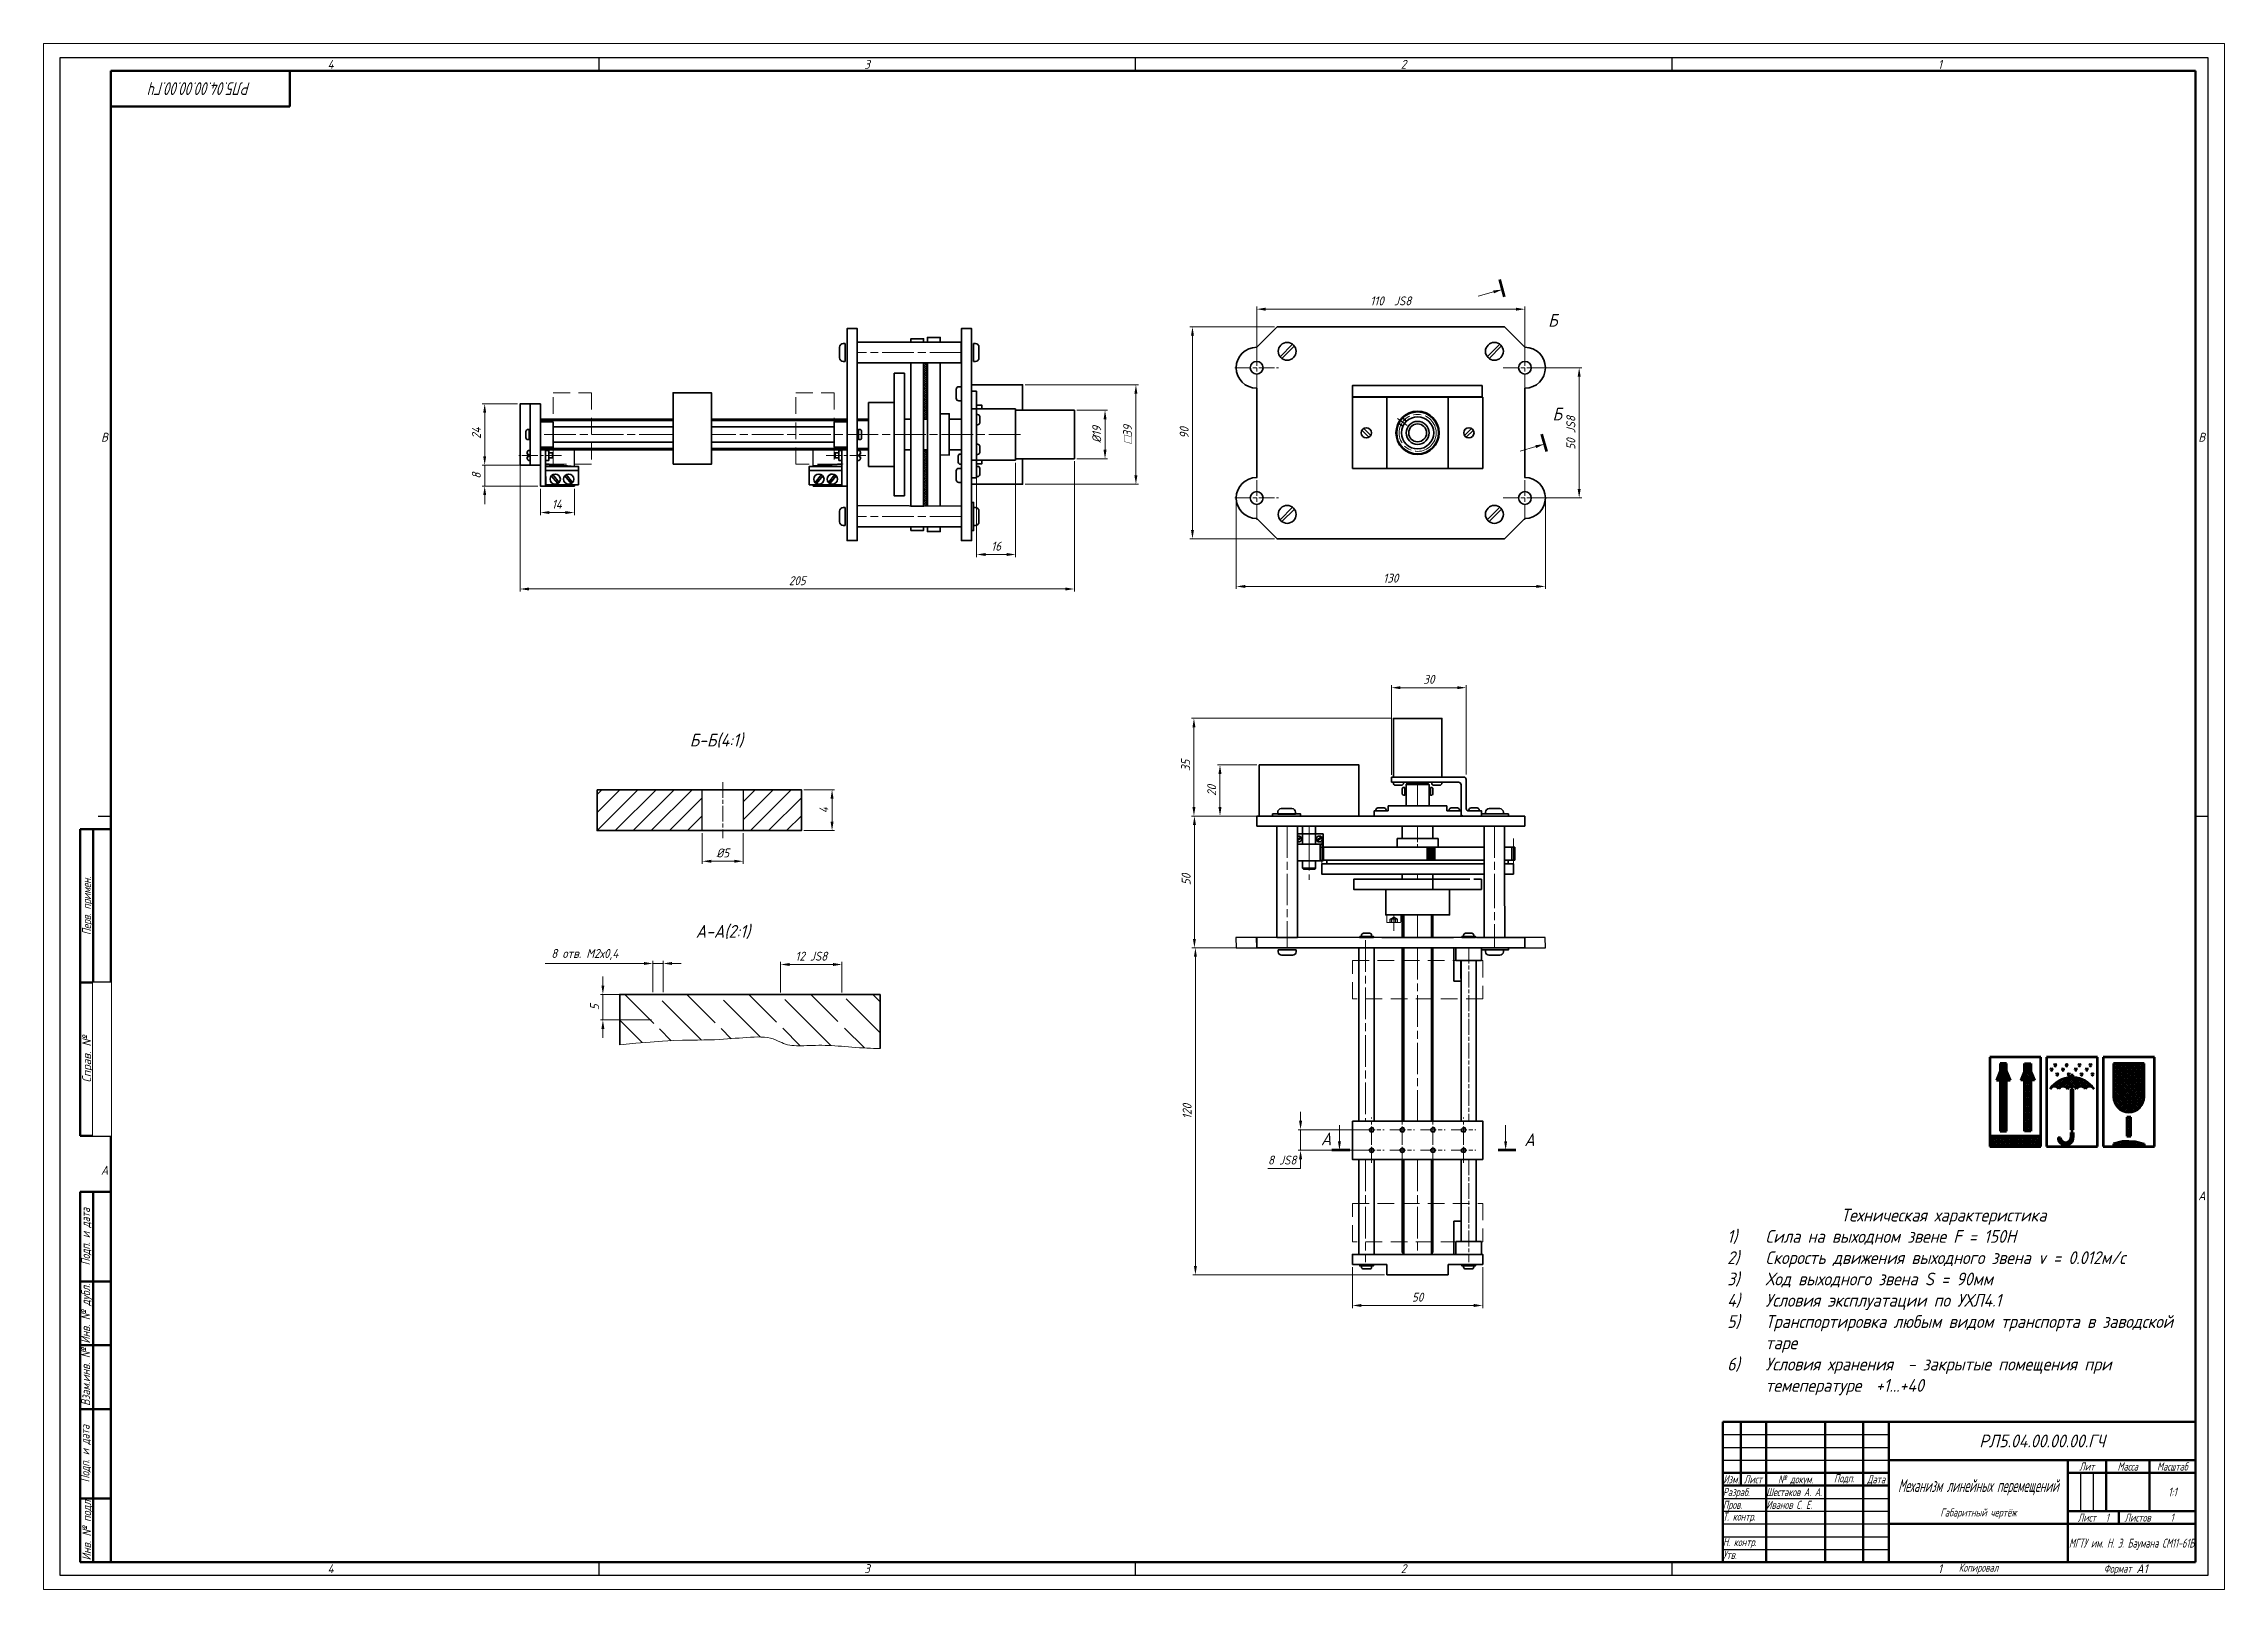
# Paper-space layout 'Лист1' of a CAD drawing. Header units: millimetres. Extents: x 0 to 840, y 0 to 596.
# The model-space entities are those that its viewports show. They can reach past a viewport. Long polylines and large blocks are cut down to what shows.
import ezdxf
from ezdxf.enums import TextEntityAlignment as Align

# ---------------------------------------------------------------- set-up
doc = ezdxf.new("R2010")
doc.units = ezdxf.units.MM
doc.set_wipeout_variables(frame=1)
for name, pattern in [('AM_ISO02W050', [7.5, 6, -1.5]), ('AM_ISO02W050x2', [3.75, 3, -0.75]), ('AM_ISO08W050', [18, 12, -1.5, 3, -1.5]), ('AM_ISO08W050x2', [9, 6, -0.75, 1.5, -0.75]), ('HIDDEN', [9.525, 6.35, -3.175]), ('K5LT32768', [0]), ('K5LT_BASIC', [0])]:
    doc.linetypes.add(name, pattern=pattern)
for name, color, linetype, lineweight in [('AM_0', 7, 'Continuous', 35), ('AM_0N', 7, 'Continuous', 15), ('AM_3N', 6, 'AM_ISO02W050', 25), ('AM_4', 3, 'Continuous', 15), ('AM_5', 3, 'Continuous', 15), ('AM_7', 4, 'AM_ISO08W050', 15), ('AM_8', 1, 'Continuous', 15), ('AM_BOR', 7, 'Continuous', 35), ('окружности', 100, 'HIDDEN', 15), ('основные', 7, 'Continuous', 35), ('оч жирные', 7, 'Continuous', 70)]:
    doc.layers.add(name, color=color, linetype=linetype, lineweight=lineweight)
doc.layers.add('AM_VIEWS', color=1, linetype='Continuous', lineweight=15, plot=False)
doc.layers.add('Системный слой', color=7, linetype='Continuous')
doc.styles.add('ACGOSTTS', font='geniso.shx', dxfattribs={"oblique": 15, "height": 3.5})
doc.styles.get("Standard").update_dxf_attribs({"font": 'GENISO.SHX', "oblique": 15})
doc.dimstyles.new('AM_GOST$0', dxfattribs={"dimtxt": 3.5, "dimasz": 3.5, "dimexe": 1, "dimexo": 1, "dimgap": 1.5, "dimtad": 1, "dimtoh": 1, "dimtxsty": 'Standard', "dimcen": 0, "dimclrd": 256, "dimclre": 256, "dimclrt": 2, "dimadec": 0, "dimazin": 2, "dimtp": 0.1, "dimtm": 0.1, "dimtfac": 0.71, "dimtmove": 0, "dimatfit": 3, "dimfxl": 1, "dimtolj": 1, "dimlwd": -1, "dimlwe": -1, "dimarcsym": 1})

psp = doc.layouts.new('Лист1')

msp = doc.modelspace()

# ---------------------------------------------------------------- texts
at = {"layer": 'основные', "char_height": 5, "attachment_point": 1}
for s, insert in [('Б', (582.615, 493.785)), ('Б', (584.344, 457.098)), ('Б-Б(4:1)', (246.588, 329.421)), ('A-A(2:1)', (248.955, 254.535)), ('А', (493.679, 173.265)), ('А', (573.302, 172.957))]:
    msp.add_mtext(s, dxfattribs=dict(at, insert=insert))
at = {"layer": 'основные', "insert": (647.696, 143.428), "char_height": 5, "attachment_point": 1}
msp.add_mtext_dynamic_manual_height_columns('\\pxqc;Техническая характеристика\\P\\pi-3,l4,q*,t4;1)^IСила на выходном звене F = 150Н\\P2)^IСкорость движения выходного звена v = 0.012м/с\\P3)^IХод выходного звена S = 90мм\\P4)^IУсловия эксплуатации по УХЛ4.1\\P5)^IТранспортировка любым видом транспорта в заводской таре\\P6)^IУсловия хранения  - закрытые помещения при темепературе  +1...+40', width=179.56457, gutter_width=12.5, heights=[0], dxfattribs=at)

# ---------------------------------------------------------------- blocks, each defined once
blk = doc.blocks.new('*D5')
at = {"layer": 'AM_5', "linetype": 'ByBlock', "transparency": 16777216}
for p, q in [((460.52, 420.71), (460.52, 386.08)), ((581.52, 420.71), (581.52, 386.08)), ((464.02, 387.08), (578.02, 387.08))]:
    blk.add_line(p, q, dxfattribs=at)
at = {"layer": 'AM_5', "transparency": 16777216}
for points in [[(464.02, 387.66), (464.02, 386.5), (460.52, 387.08)], [(578.02, 387.66), (578.02, 386.5), (581.52, 387.08)]]:
    blk.add_solid(points, dxfattribs=at)
at = {"layer": 'Defpoints', "color": 0, "transparency": 16777216}
for p in [(460.52, 421.71), (581.52, 421.71), (581.52, 387.08)]:
    blk.add_point(p, dxfattribs=at)
at = {"layer": 'AM_5', "color": 2, "transparency": 16777216, "insert": (521.02, 390.33), "char_height": 3.5, "attachment_point": 5}
blk.add_mtext('\\A1;130', dxfattribs=at)
blk = doc.blocks.new('*D6')
at = {"layer": 'AM_5', "linetype": 'ByBlock', "transparency": 16777216}
for p, q in [((475.52, 488.71), (442.39, 488.71)), ((443.39, 409.21), (443.39, 485.21)), ((475.52, 405.71), (442.39, 405.71))]:
    blk.add_line(p, q, dxfattribs=at)
at = {"layer": 'AM_5', "transparency": 16777216}
for points in [[(442.81, 485.21), (443.97, 485.21), (443.39, 488.71)], [(442.81, 409.21), (443.97, 409.21), (443.39, 405.71)]]:
    blk.add_solid(points, dxfattribs=at)
at = {"layer": 'Defpoints', "color": 0, "transparency": 16777216}
for p in [(443.39, 488.71), (476.52, 488.71), (476.52, 405.71)]:
    blk.add_point(p, dxfattribs=at)
at = {"layer": 'AM_5', "color": 2, "transparency": 16777216, "insert": (440.14, 447.21), "char_height": 3.5, "attachment_point": 5, "rotation": 90}
blk.add_mtext('\\A1;90', dxfattribs=at)
blk = doc.blocks.new('*D7')
at = {"layer": 'AM_5', "linetype": 'ByBlock', "transparency": 16777216}
for p, q in [((468.52, 473.71), (468.52, 496.64)), ((472.02, 495.64), (570.02, 495.64)), ((573.52, 473.71), (573.52, 496.64))]:
    blk.add_line(p, q, dxfattribs=at)
at = {"layer": 'AM_5', "transparency": 16777216}
for points in [[(472.02, 496.22), (472.02, 495.05), (468.52, 495.64)], [(570.02, 496.22), (570.02, 495.05), (573.52, 495.64)]]:
    blk.add_solid(points, dxfattribs=at)
at = {"layer": 'Defpoints', "color": 0, "transparency": 16777216}
for p in [(573.52, 495.64), (468.52, 472.71), (573.52, 472.71)]:
    blk.add_point(p, dxfattribs=at)
at = {"layer": 'AM_5', "color": 2, "transparency": 16777216, "insert": (521.02, 498.89), "char_height": 3.5, "attachment_point": 5}
blk.add_mtext('\\A1;110 {}{\\C2; JS8}', dxfattribs=at)
blk = doc.blocks.new('*D3')
at = {"layer": 'AM_5', "linetype": 'ByBlock', "transparency": 16777216}
for p, q in [((574.52, 472.71), (595.76, 472.71)), ((594.76, 469.21), (594.76, 425.21)), ((574.52, 421.71), (595.76, 421.71))]:
    blk.add_line(p, q, dxfattribs=at)
at = {"layer": 'AM_5', "transparency": 16777216}
for points in [[(594.18, 469.21), (595.35, 469.21), (594.76, 472.71)], [(594.18, 425.21), (595.35, 425.21), (594.76, 421.71)]]:
    blk.add_solid(points, dxfattribs=at)
at = {"layer": 'Defpoints', "color": 0, "transparency": 16777216}
for p in [(573.52, 472.71), (573.52, 421.71), (594.76, 421.71)]:
    blk.add_point(p, dxfattribs=at)
at = {"layer": 'AM_5', "color": 2, "transparency": 16777216, "insert": (591.51, 447.21), "char_height": 3.5, "attachment_point": 5, "rotation": 90}
blk.add_mtext('\\A1;50{}{\\C2; JS8}', dxfattribs=at)
blk = doc.blocks.new('*D8')
at = {"layer": 'AM_5', "linetype": 'ByBlock', "transparency": 16777216}
for p, q in [((506.02, 120.54), (506.02, 104.54)), ((557.02, 120.54), (557.02, 104.54)), ((553.52, 105.54), (509.52, 105.54))]:
    blk.add_line(p, q, dxfattribs=at)
at = {"layer": 'AM_5', "transparency": 16777216}
for points in [[(509.52, 106.13), (509.52, 104.96), (506.02, 105.54)], [(553.52, 106.13), (553.52, 104.96), (557.02, 105.54)]]:
    blk.add_solid(points, dxfattribs=at)
at = {"layer": 'Defpoints', "color": 0, "transparency": 16777216}
for p in [(506.02, 121.54), (557.02, 121.54), (506.02, 105.54)]:
    blk.add_point(p, dxfattribs=at)
at = {"layer": 'AM_5', "color": 2, "transparency": 16777216, "insert": (531.52, 108.79), "char_height": 3.5, "attachment_point": 5}
blk.add_mtext('\\A1;50', dxfattribs=at)
blk = doc.blocks.new('*D9')
at = {"layer": 'AM_5', "linetype": 'ByBlock', "transparency": 16777216}
for p, q in [((467.52, 297.19), (443.16, 297.19)), ((444.16, 293.69), (444.16, 249.08)), ((467.52, 245.58), (443.16, 245.58))]:
    blk.add_line(p, q, dxfattribs=at)
at = {"layer": 'AM_5', "transparency": 16777216}
for points in [[(443.57, 293.69), (444.74, 293.69), (444.16, 297.19)], [(443.57, 249.08), (444.74, 249.08), (444.16, 245.58)]]:
    blk.add_solid(points, dxfattribs=at)
at = {"layer": 'Defpoints', "color": 0, "transparency": 16777216}
for p in [(468.52, 297.19), (444.16, 245.58), (468.52, 245.58)]:
    blk.add_point(p, dxfattribs=at)
at = {"layer": 'AM_5', "color": 2, "transparency": 16777216, "insert": (440.91, 272.36), "char_height": 3.5, "attachment_point": 5, "rotation": 90}
blk.add_mtext('\\A1;50', dxfattribs=at)
blk = doc.blocks.new('*D10')
at = {"layer": 'AM_4', "linetype": 'ByBlock', "transparency": 16777216}
for p, q in [((521.02, 335.44), (442.96, 335.44)), ((443.96, 300.69), (443.96, 331.94)), ((467.52, 297.19), (442.96, 297.19))]:
    blk.add_line(p, q, dxfattribs=at)
at = {"layer": 'AM_4', "transparency": 16777216}
for points in [[(443.38, 331.94), (444.55, 331.94), (443.96, 335.44)], [(443.38, 300.69), (444.55, 300.69), (443.96, 297.19)]]:
    blk.add_solid(points, dxfattribs=at)
at = {"layer": 'Defpoints', "color": 0, "transparency": 16777216}
for p in [(443.96, 335.44), (522.02, 335.44), (468.52, 297.19)]:
    blk.add_point(p, dxfattribs=at)
at = {"layer": 'AM_4', "color": 2, "transparency": 16777216, "insert": (440.71, 316.99), "char_height": 3.5, "attachment_point": 5, "rotation": 90}
blk.add_mtext('\\A1;35', dxfattribs=at)
blk = doc.blocks.new('*D4')
at = {"layer": 'AM_5', "linetype": 'ByBlock', "transparency": 16777216}
for p, q in [((485.7, 177.85), (485.7, 181.35)), ((514.87, 174.35), (484.7, 174.35)), ((485.7, 174.35), (485.7, 166.32)), ((514.87, 166.32), (484.7, 166.32)), ((485.7, 162.82), (485.7, 159.23)), ((485.7, 159.23), (472.84, 159.23))]:
    blk.add_line(p, q, dxfattribs=at)
at = {"layer": 'AM_5', "transparency": 16777216}
for points in [[(485.12, 177.85), (486.29, 177.85), (485.7, 174.35)], [(485.12, 162.82), (486.29, 162.82), (485.7, 166.32)]]:
    blk.add_solid(points, dxfattribs=at)
at = {"layer": 'Defpoints', "color": 0, "transparency": 16777216}
for p in [(515.87, 174.35), (485.7, 166.32), (515.87, 166.32)]:
    blk.add_point(p, dxfattribs=at)
at = {"layer": 'AM_5', "color": 2, "transparency": 16777216, "insert": (478.52, 162.48), "char_height": 3.5, "attachment_point": 5}
blk.add_mtext('\\A1;8{}{\\C2; JS8}', dxfattribs=at)
blk = doc.blocks.new('*D11')
at = {"layer": 'AM_5', "linetype": 'ByBlock', "transparency": 16777216}
for p, q in [((179.18, 458.57), (165.31, 458.57)), ((166.31, 455.07), (166.31, 438.06)), ((179.18, 434.56), (165.31, 434.56))]:
    blk.add_line(p, q, dxfattribs=at)
at = {"layer": 'AM_5', "transparency": 16777216}
for points in [[(165.73, 455.07), (166.9, 455.07), (166.31, 458.57)], [(165.73, 438.06), (166.9, 438.06), (166.31, 434.56)]]:
    blk.add_solid(points, dxfattribs=at)
at = {"layer": 'Defpoints', "color": 0, "transparency": 16777216}
for p in [(180.18, 458.57), (166.31, 434.56), (180.18, 434.56)]:
    blk.add_point(p, dxfattribs=at)
at = {"layer": 'AM_5', "color": 2, "transparency": 16777216, "insert": (163.06, 447.11), "char_height": 3.5, "attachment_point": 5, "rotation": 90}
blk.add_mtext('\\A1;24', dxfattribs=at)
blk = doc.blocks.new('GOST_A1_LANDSCAPE')
at = {"layer": 'AM_BOR', "color": 1, "lineweight": 25}
for p, q in [((841, 594), (0, 594)), ((0, 594), (0, 0)), ((211, 594), (211, 589)), ((421, 594), (421, 589)), ((631, 594), (631, 589)), ((841, 0), (841, 594)), ((20, 297), (15, 297)), ((841, 297), (836, 297)), ((0, 0), (841, 0)), ((211, 5), (211, 0)), ((421, 5), (421, 0)), ((631, 5), (631, 0))]:
    blk.add_line(p, q, dxfattribs=at)
at = {"layer": 'AM_BOR', "color": 7, "lineweight": 50}
for p, q in [((836, 589), (20, 589)), ((20, 589), (20, 5)), ((836, 5), (836, 589)), ((20, 5), (836, 5))]:
    blk.add_line(p, q, dxfattribs=at)
at = {"layer": 'AM_BOR', "color": 1, "lineweight": 25, "style": 'ACGOSTTS', "oblique": 15}
for s, p in [('4', (106, 591.5)), ('3', (316, 591.5)), ('2', (526, 591.5)), ('1', (736, 591.5)), ('B', (17.5, 445.5)), ('B', (838.5, 445.5)), ('A', (17.5, 158.5)), ('A', (838.5, 148.5)), ('4', (106, 2.5)), ('3', (316, 2.5)), ('2', (526, 2.5)), ('1', (736, 2.5))]:
    blk.add_text(s, height=3.5, dxfattribs=at).set_placement(p, align=Align.MIDDLE_CENTER)
blk = doc.blocks.new('GOST_FORM1')
at = {"layer": 'AM_BOR', "color": 7, "lineweight": 50}
for p, q in [((-185, 0), (-185, 55)), ((-185, 55), (0, 55)), ((-178, 55), (-178, 30)), ((-168, 55), (-168, 0)), ((-145, 55), (-145, 0)), ((-130, 55), (-130, 0)), ((-120, 55), (-120, 0)), ((0, 55), (0, 0)), ((-185, 35), (-120, 35)), ((-120, 40), (0, 40)), ((-50, 40), (-50, 0)), ((-50, 35), (0, 35)), ((-35, 40), (-35, 20)), ((-18, 40), (-18, 20)), ((-185, 30), (-120, 30)), ((-50, 20), (0, 20)), ((-30, 20), (-30, 15)), ((-120, 15), (0, 15)), ((0, 0), (-185, 0))]:
    blk.add_line(p, q, dxfattribs=at)
at = {"layer": 'AM_BOR', "color": 1, "lineweight": 25}
for p, q in [((-185, 50), (-120, 50)), ((-185, 45), (-120, 45)), ((-185, 40), (-120, 40)), ((-45, 35), (-45, 20)), ((-40, 35), (-40, 20)), ((-185, 25), (-120, 25)), ((-185, 20), (-120, 20)), ((-185, 15), (-120, 15)), ((-185, 10), (-120, 10)), ((-185, 5), (-120, 5))]:
    blk.add_line(p, q, dxfattribs=at)
at = {"layer": 'AM_BOR', "color": 1, "lineweight": 25, "style": 'ACGOSTTS', "oblique": 15, "width": 0.8}
for s, p in [('Подп.', (-137.5, 32.9)), ('Лит', (-42.5, 37.5)), ('Масса', (-26.5, 37.5)), ('Масштаб', (-9, 37.5)), ('Изм.', (-181.7, 32.5)), ('Лист', (-173.2, 32.5)), ('№ докум.', (-156.5, 32.5)), ('Дата', (-125, 32.5)), ('Лист', (-42.5, 17.5)), ('Листов', (-22.62, 17.5)), ('Копировал', (-84.92, -2.1))]:
    blk.add_text(s, height=3.17, dxfattribs=at).set_placement(p, align=Align.MIDDLE_CENTER)
for s, p in [('Разраб.', (-185, 27.5)), ('Пров.', (-185, 22.5)), ('Т. контр.', (-185, 17.9)), ('Н. контр.', (-185, 7.9)), ('Утв.', (-185, 2.9))]:
    blk.add_text(s, height=3.17, dxfattribs=at).set_placement(p, align=Align.MIDDLE_LEFT)
blk.add_text('Формат', height=3.17, dxfattribs=at).set_placement((-25, -2.5), align=Align.MIDDLE_RIGHT)
at = {"layer": 'AM_BOR', "color": 2, "lineweight": 25, "style": 'ACGOSTTS', "oblique": 15}
for tag, height, p in [('GEN-TITLE-PARTNO{23}', 5, (-60, 47.5)), ('GEN-TITLE-CMPNY{13}', 3.5, (-25, 7.5))]:
    blk.add_attdef(tag, text='', height=height, dxfattribs=at).set_placement(p, align=Align.MIDDLE_CENTER)
for tag, height, width, p in [('GEN-TITLE-NAME{6.5}', 3.17, 0.8, (-168, 27.5)), ('GEN-TITLE-CHKM{6.5}', 3.17, 0.8, (-168, 22.5)), ('GEN-TITLE-ENG{6.5}', 3.17, 0.8, (-168, 17.5)), ('GEN-TITLE-AUTH{6.5}', 3.17, 0.8, (-168, 12.5)), ('GEN-TITLE-APPD{6.5}', 3.17, 0.8, (-168, 7.5)), ('GEN-TITLE-MAT2{9}', 3.5, 0.9, (-85, 9.25)), ('GEN-TITLE-APPM{6.5}', 3.17, 0.8, (-168, 2.5)), ('GEN-TITLE-MAT3{9}', 3.5, 0.9, (-85, 4.37))]:
    blk.add_attdef(tag, text='', height=height, dxfattribs=dict(at, width=width)).set_placement(p, align=Align.MIDDLE_LEFT)
at = {"layer": 'AM_BOR', "color": 2, "lineweight": 25, "style": 'ACGOSTTS', "oblique": 15, "width": 0.8}
for tag, height, p in [('GEN-TITLE-DES1{13}', 5, (-85, 30)), ('GEN-TITLE-LIT1{1}', 3.5, (-47.9, 27.5)), ('GEN-TITLE-LIT2{1.1}', 3.5, (-42.9, 27.5)), ('GEN-TITLE-LIT3{1.1}', 3.5, (-37.9, 27.5)), ('GEN-TITLE-WT{4}', 3.5, (-27, 27.5)), ('GEN-TITLE-SCA{6}', 3.5, (-9, 27.5)), ('GEN-TITLE-DES2{21}', 3.17, (-85, 19.5)), ('GEN-TITLE-SHEET{2.2}', 3.17, (-34.5, 17.5)), ('GEN-TITLE-NUMSHTS{5}', 3.17, (-9.12, 17.5))]:
    blk.add_attdef(tag, text='', height=height, dxfattribs=at).set_placement(p, align=Align.MIDDLE_CENTER)
at = {"layer": 'AM_BOR', "color": 1, "lineweight": 25, "style": 'ACGOSTTS', "oblique": 15, "width": 0.8}
blk.add_attdef('GEN-TITLE-AUTHT{5}', text='', height=3.17, dxfattribs=at).set_placement((-185, 12.9), align=Align.MIDDLE_LEFT)
at = {"layer": 'AM_BOR', "color": 2, "lineweight": 25, "style": 'ACGOSTTS', "oblique": 15, "width": 0.9}
blk.add_attdef('GEN-TITLE-MAT1{9}', text='', height=3.5, dxfattribs=at).set_placement((-86.5, 7.5), align=Align.MIDDLE_RIGHT)
at = {"layer": 'AM_BOR', "color": 2, "lineweight": 25, "style": 'ACGOSTTS', "oblique": 15}
blk.add_attdef('GEN-TITLE-SIZ{15.7}', text='', height=3.5, dxfattribs=at).set_placement((-23.1, -2.5), align=Align.MIDDLE_LEFT)
blk = doc.blocks.new('GOST_EXT12')
at = {"layer": 'AM_BOR', "color": 7, "lineweight": 50, "ltscale": 0.3}
for p, q in [((0, 287), (-12, 287)), ((-12, 287), (-12, 167)), ((-7, 167), (-7, 287)), ((0, 167), (0, 287)), ((-12, 227), (0, 227)), ((-12, 167), (0, 167))]:
    blk.add_line(p, q, dxfattribs=at)
at = {"layer": 'AM_BOR', "color": 7, "lineweight": 50}
for p, q in [((0, 145), (-12, 145)), ((-12, 145), (-12, 110)), ((-12, 0), (-12, 145)), ((-7, 0), (-7, 145)), ((0, 145), (0, 0)), ((0, 110), (-12, 110)), ((-12, 110), (-12, 85)), ((0, 85), (-12, 85)), ((-12, 85), (-12, 60)), ((0, 60), (-12, 60)), ((-12, 60), (-12, 25)), ((0, 25), (-12, 25)), ((-12, 25), (-12, 0)), ((0, 0), (-12, 0))]:
    blk.add_line(p, q, dxfattribs=at)
at = {"layer": 'AM_BOR', "color": 1, "lineweight": 25, "style": 'ACGOSTTS', "oblique": 15}
for s, width, p in [('Перв. примен.', 0.821392, (-9.5, 257)), ('Подп. и дата', 0.842977, (-9.95, 127.5)), ('Инв. № дубл.', 0.891828, (-9.9, 97.31)), ('Взам.инв. №', 0.899981, (-9.9, 72.5)), ('Подп. и дата', 0.842977, (-10.13, 42.5)), ('Инв. № подл', 0.910904, (-9.5, 12.5))]:
    blk.add_text(s, height=3.5, rotation=90, dxfattribs=dict(at, width=width)).set_placement(p, align=Align.MIDDLE_CENTER)
blk.add_text('Справ. №', height=3.5, rotation=90, dxfattribs=at).set_placement((-9.5, 197), align=Align.MIDDLE_CENTER)
at = {"layer": 'AM_BOR', "color": 2, "lineweight": 25, "style": 'ACGOSTTS', "oblique": 15, "width": 0.8}
for tag, p in [('GEN-TITLE-FREF{16}', (-3.5, 257)), ('GEN-TITLE-RPARTNO{16}', (-3.5, 197)), ('GEN-TITLE-SDT2{10}', (-3.5, 127.5)), ('GEN-TITLE-CSTKN{7}', (-3.5, 97.5)), ('GEN-TITLE-RSTKN{7}', (-3.5, 72.5)), ('GEN-TITLE-SDT1{10}', (-3.5, 42.5)), ('GEN-TITLE-STKN{7}', (-3.5, 12.5))]:
    blk.add_attdef(tag, text='', height=3.17, rotation=90, dxfattribs=at).set_placement(p, align=Align.MIDDLE_CENTER)
blk.add_wipeout([(-7, 227), (-7, 167), (0, 167), (0, 227)])
blk = doc.blocks.new('GOST_EXT3_L')
at = {"layer": 'AM_BOR', "color": 7, "lineweight": 50}
for p, q in [((0, 0), (70, 0)), ((0, -14), (0, 0)), ((70, 0), (70, -14)), ((70, -14), (0, -14))]:
    blk.add_line(p, q, dxfattribs=at)
at = {"layer": 'AM_BOR', "color": 2, "lineweight": 25, "style": 'ACGOSTTS', "oblique": 15, "width": 0.8}
blk.add_attdef('GEN-TITLE-PARTNO{11.7}', text='', height=5, rotation=180, dxfattribs=at).set_placement((35, -7), align=Align.MIDDLE_CENTER)
blk = doc.blocks.new('*D19')
at = {"layer": 'AM_5', "linetype": 'ByBlock', "transparency": 16777216}
for p, q in [((291.3, 307.48), (303.3, 307.48)), ((302.3, 303.98), (302.3, 294.98)), ((291.3, 291.48), (303.3, 291.48))]:
    blk.add_line(p, q, dxfattribs=at)
at = {"layer": 'AM_5', "transparency": 16777216}
for points in [[(301.72, 303.98), (302.88, 303.98), (302.3, 307.48)], [(301.72, 294.98), (302.88, 294.98), (302.3, 291.48)]]:
    blk.add_solid(points, dxfattribs=at)
at = {"layer": 'Defpoints', "color": 0, "transparency": 16777216}
for p in [(290.3, 307.48), (290.3, 291.48), (302.3, 291.48)]:
    blk.add_point(p, dxfattribs=at)
at = {"layer": 'AM_5', "color": 2, "transparency": 16777216, "insert": (299.05, 299.48), "char_height": 3.5, "attachment_point": 5, "rotation": 90}
blk.add_mtext('\\A1;4', dxfattribs=at)
blk = doc.blocks.new('*D20')
at = {"layer": 'AM_5', "linetype": 'ByBlock', "transparency": 16777216}
for p, q in [((251.5, 290.48), (251.5, 278.48)), ((267.5, 290.48), (267.5, 278.48)), ((255, 279.48), (264, 279.48))]:
    blk.add_line(p, q, dxfattribs=at)
at = {"layer": 'AM_5', "transparency": 16777216}
for points in [[(255, 280.06), (255, 278.9), (251.5, 279.48)], [(264, 280.06), (264, 278.9), (267.5, 279.48)]]:
    blk.add_solid(points, dxfattribs=at)
at = {"layer": 'Defpoints', "color": 0, "transparency": 16777216}
for p in [(251.5, 291.48), (267.5, 291.48), (267.5, 279.48)]:
    blk.add_point(p, dxfattribs=at)
at = {"layer": 'AM_5', "color": 2, "transparency": 16777216, "insert": (259.5, 282.73), "char_height": 3.5, "attachment_point": 5}
blk.add_mtext('\\A1;%%C5', dxfattribs=at)
blk = doc.blocks.new('*D21')
at = {"layer": 'AM_5', "linetype": 'ByBlock', "transparency": 16777216}
for p, q in [((518.52, 245.58), (443.55, 245.58)), ((444.54, 121.05), (444.55, 242.08)), ((518.51, 117.54), (443.54, 117.55))]:
    blk.add_line(p, q, dxfattribs=at)
at = {"layer": 'AM_5', "transparency": 16777216}
for points in [[(443.96, 242.08), (445.13, 242.08), (444.55, 245.58)], [(443.96, 121.05), (445.12, 121.05), (444.54, 117.55)]]:
    blk.add_solid(points, dxfattribs=at)
at = {"layer": 'Defpoints', "color": 0, "transparency": 16777216}
for p in [(444.55, 245.58), (519.52, 245.58), (519.51, 117.54)]:
    blk.add_point(p, dxfattribs=at)
at = {"layer": 'AM_5', "color": 2, "transparency": 16777216, "insert": (441.29, 181.5), "char_height": 3.5, "attachment_point": 5, "rotation": 89.99703}
blk.add_mtext('\\A1;120', dxfattribs=at)
blk = doc.blocks.new('*D22')
at = {"layer": 'AM_5', "linetype": 'ByBlock', "transparency": 16777216}
for p, q in [((377.91, 466.07), (422.25, 466.07)), ((421.25, 462.57), (421.25, 430.57)), ((377.91, 427.07), (422.25, 427.07))]:
    blk.add_line(p, q, dxfattribs=at)
at = {"layer": 'AM_5', "transparency": 16777216}
for points in [[(420.66, 462.57), (421.83, 462.57), (421.25, 466.07)], [(420.66, 430.57), (421.83, 430.57), (421.25, 427.07)]]:
    blk.add_solid(points, dxfattribs=at)
at = {"layer": 'Defpoints', "color": 0, "transparency": 16777216}
for p in [(376.91, 466.07), (376.91, 427.07), (421.25, 427.07)]:
    blk.add_point(p, dxfattribs=at)
at = {"layer": 'AM_5', "color": 2, "transparency": 16777216, "insert": (418, 446.57), "char_height": 3.5, "attachment_point": 5, "rotation": 90}
blk.add_mtext('\\A1;{\\Famgdt|c204;o}39', dxfattribs=at)
blk = doc.blocks.new('*D23')
at = {"layer": 'AM_5', "linetype": 'ByBlock', "transparency": 16777216}
for p, q in [((398.16, 456.07), (410.16, 456.07)), ((409.16, 452.57), (409.16, 440.57)), ((398.16, 437.07), (410.16, 437.07))]:
    blk.add_line(p, q, dxfattribs=at)
at = {"layer": 'AM_5', "transparency": 16777216}
for points in [[(408.58, 452.57), (409.74, 452.57), (409.16, 456.07)], [(408.58, 440.57), (409.74, 440.57), (409.16, 437.07)]]:
    blk.add_solid(points, dxfattribs=at)
at = {"layer": 'Defpoints', "color": 0, "transparency": 16777216}
for p in [(397.16, 456.07), (397.16, 437.07), (409.16, 437.07)]:
    blk.add_point(p, dxfattribs=at)
at = {"layer": 'AM_5', "color": 2, "transparency": 16777216, "insert": (405.91, 446.57), "char_height": 3.5, "attachment_point": 5, "rotation": 90}
blk.add_mtext('\\A1;%%C19', dxfattribs=at)
blk = doc.blocks.new('*D24')
at = {"layer": 'AM_5', "linetype": 'ByBlock', "transparency": 16777216}
for p, q in [((468.52, 317.19), (453.16, 317.19)), ((454.16, 313.69), (454.16, 300.69)), ((468.52, 297.19), (453.16, 297.19))]:
    blk.add_line(p, q, dxfattribs=at)
at = {"layer": 'AM_5', "transparency": 16777216}
for points in [[(453.57, 313.69), (454.74, 313.69), (454.16, 317.19)], [(453.57, 300.69), (454.74, 300.69), (454.16, 297.19)]]:
    blk.add_solid(points, dxfattribs=at)
at = {"layer": 'Defpoints', "color": 0, "transparency": 16777216}
for p in [(469.52, 317.19), (454.16, 297.19), (469.52, 297.19)]:
    blk.add_point(p, dxfattribs=at)
at = {"layer": 'AM_5', "color": 2, "transparency": 16777216, "insert": (450.91, 307.19), "char_height": 3.5, "attachment_point": 5, "rotation": 90}
blk.add_mtext('\\A1;20', dxfattribs=at)
blk = doc.blocks.new('*D25')
at = {"layer": 'AM_5', "linetype": 'ByBlock', "transparency": 16777216}
for p, q in [((521.32, 313.38), (521.32, 348.44)), ((524.82, 347.44), (547.02, 347.44)), ((550.52, 313.44), (550.52, 348.44))]:
    blk.add_line(p, q, dxfattribs=at)
at = {"layer": 'AM_5', "transparency": 16777216}
for points in [[(524.82, 348.02), (524.82, 346.86), (521.32, 347.44)], [(547.02, 348.02), (547.02, 346.86), (550.52, 347.44)]]:
    blk.add_solid(points, dxfattribs=at)
at = {"layer": 'Defpoints', "color": 0, "transparency": 16777216}
for p in [(550.52, 347.44), (521.32, 312.38), (550.52, 312.44)]:
    blk.add_point(p, dxfattribs=at)
at = {"layer": 'AM_5', "color": 2, "transparency": 16777216, "insert": (535.92, 350.69), "char_height": 3.5, "attachment_point": 5}
blk.add_mtext('\\A1;30', dxfattribs=at)
blk = doc.blocks.new('*D26')
at = {"layer": 'AM_5', "linetype": 'ByBlock', "transparency": 16777216}
for p, q in [((358.9, 435.49), (358.9, 398.59)), ((374.16, 435.51), (374.16, 398.59)), ((370.66, 399.59), (362.4, 399.59))]:
    blk.add_line(p, q, dxfattribs=at)
at = {"layer": 'AM_5', "transparency": 16777216}
for points in [[(362.4, 400.17), (362.4, 399), (358.9, 399.59)], [(370.66, 400.17), (370.66, 399), (374.16, 399.59)]]:
    blk.add_solid(points, dxfattribs=at)
at = {"layer": 'Defpoints', "color": 0, "transparency": 16777216}
for p in [(358.9, 436.49), (374.16, 436.51), (358.9, 399.59)]:
    blk.add_point(p, dxfattribs=at)
at = {"layer": 'AM_5', "color": 2, "transparency": 16777216, "insert": (366.53, 402.84), "char_height": 3.5, "attachment_point": 5}
blk.add_mtext('\\A1;16', dxfattribs=at)
blk = doc.blocks.new('*D27')
at = {"layer": 'AM_5', "linetype": 'ByBlock', "transparency": 16777216}
for p, q in [((282.18, 228.06), (282.18, 240.06)), ((285.68, 239.06), (302.68, 239.06)), ((306.18, 228.06), (306.18, 240.06))]:
    blk.add_line(p, q, dxfattribs=at)
at = {"layer": 'AM_5', "transparency": 16777216}
for points in [[(285.68, 239.64), (285.68, 238.47), (282.18, 239.06)], [(302.68, 239.64), (302.68, 238.47), (306.18, 239.06)]]:
    blk.add_solid(points, dxfattribs=at)
at = {"layer": 'Defpoints', "color": 0, "transparency": 16777216}
for p in [(306.18, 239.06), (282.18, 227.06), (306.18, 227.06)]:
    blk.add_point(p, dxfattribs=at)
at = {"layer": 'AM_5', "color": 2, "transparency": 16777216, "insert": (294.18, 242.31), "char_height": 3.5, "attachment_point": 5}
blk.add_mtext('\\A1;12{}{\\C2; JS8}', dxfattribs=at)
blk = doc.blocks.new('*D28')
at = {"layer": 'AM_5', "linetype": 'ByBlock', "transparency": 16777216}
for p, q in [((212.59, 230.83), (212.59, 234.33)), ((231.56, 227.33), (211.59, 227.33)), ((212.59, 217.33), (212.59, 227.33)), ((231.56, 217.33), (211.59, 217.33)), ((212.59, 213.83), (212.59, 210.33))]:
    blk.add_line(p, q, dxfattribs=at)
at = {"layer": 'AM_5', "transparency": 16777216}
for points in [[(212.01, 230.83), (213.17, 230.83), (212.59, 227.33)], [(212.01, 213.83), (213.17, 213.83), (212.59, 217.33)]]:
    blk.add_solid(points, dxfattribs=at)
at = {"layer": 'Defpoints', "color": 0, "transparency": 16777216}
for p in [(212.59, 227.33), (232.56, 227.33), (232.56, 217.33)]:
    blk.add_point(p, dxfattribs=at)
at = {"layer": 'AM_5', "color": 2, "transparency": 16777216, "insert": (209.34, 222.33), "char_height": 3.5, "attachment_point": 5, "rotation": 90}
blk.add_mtext('\\A1;5', dxfattribs=at)
blk = doc.blocks.new('*D29')
at = {"layer": 'AM_5', "linetype": 'ByBlock', "transparency": 16777216}
for p, q in [((228.68, 239.46), (189.99, 239.46)), ((232.18, 228.28), (232.18, 240.46)), ((236.18, 239.46), (232.18, 239.46)), ((236.18, 228.28), (236.18, 240.46)), ((239.68, 239.46), (243.18, 239.46))]:
    blk.add_line(p, q, dxfattribs=at)
at = {"layer": 'AM_5', "transparency": 16777216}
for points in [[(228.68, 240.04), (228.68, 238.87), (232.18, 239.46)], [(239.68, 240.04), (239.68, 238.87), (236.18, 239.46)]]:
    blk.add_solid(points, dxfattribs=at)
at = {"layer": 'Defpoints', "color": 0, "transparency": 16777216}
for p in [(236.18, 239.46), (232.18, 227.28), (236.18, 227.28)]:
    blk.add_point(p, dxfattribs=at)
at = {"layer": 'AM_5', "color": 2, "transparency": 16777216, "insert": (205.5, 242.97), "char_height": 3.5, "attachment_point": 5}
blk.add_mtext('\\A1;8 отв. M2х0,4', dxfattribs=at)
blk = doc.blocks.new('*D30')
at = {"layer": 'AM_5', "linetype": 'ByBlock', "transparency": 16777216}
for p, q in [((188.18, 425.33), (188.18, 415.02)), ((201.42, 425.33), (201.42, 415.02)), ((191.68, 416.02), (197.92, 416.02))]:
    blk.add_line(p, q, dxfattribs=at)
at = {"layer": 'AM_5', "transparency": 16777216}
for points in [[(191.68, 416.6), (191.68, 415.44), (188.18, 416.02)], [(197.92, 416.6), (197.92, 415.44), (201.42, 416.02)]]:
    blk.add_solid(points, dxfattribs=at)
at = {"layer": 'Defpoints', "color": 0, "transparency": 16777216}
for p in [(188.18, 426.33), (201.42, 426.33), (201.42, 416.02)]:
    blk.add_point(p, dxfattribs=at)
at = {"layer": 'AM_5', "color": 2, "transparency": 16777216, "insert": (194.56, 419.27), "char_height": 3.5, "attachment_point": 5}
blk.add_mtext('\\A1;14', dxfattribs=at)
blk = doc.blocks.new('*D31')
at = {"layer": 'AM_5', "linetype": 'ByBlock', "transparency": 16777216}
for p, q in [((166.31, 438.06), (166.31, 441.56)), ((187.18, 434.56), (165.31, 434.56)), ((166.31, 426.33), (166.31, 434.56)), ((187.18, 426.33), (165.31, 426.33)), ((166.31, 422.83), (166.31, 419.33))]:
    blk.add_line(p, q, dxfattribs=at)
at = {"layer": 'AM_5', "transparency": 16777216}
for points in [[(165.73, 438.06), (166.9, 438.06), (166.31, 434.56)], [(165.73, 422.83), (166.9, 422.83), (166.31, 426.33)]]:
    blk.add_solid(points, dxfattribs=at)
at = {"layer": 'Defpoints', "color": 0, "transparency": 16777216}
for p in [(166.31, 434.56), (188.18, 434.56), (188.18, 426.33)]:
    blk.add_point(p, dxfattribs=at)
at = {"layer": 'AM_5', "color": 2, "transparency": 16777216, "insert": (163.06, 430.44), "char_height": 3.5, "attachment_point": 5, "rotation": 90}
blk.add_mtext('\\A1;8', dxfattribs=at)
blk = doc.blocks.new('U5')
at = {"layer": 'Системный слой', "color": 143, "linetype": 'K5LT_BASIC', "lineweight": 60, "true_color": 0x33acca}
for p, q in [((580.66, 174.18), (560.66, 174.18)), ((560.66, 174.18), (560.66, 139.18)), ((576.66, 171.68), (564.66, 171.68)), ((564.66, 171.68), (564.66, 158.68)), ((576.66, 158.68), (576.66, 171.68)), ((580.66, 139.18), (580.66, 174.18)), ((571.41, 150.68), (569.91, 150.68)), ((569.91, 150.68), (569.91, 143.18)), ((571.41, 143.18), (571.41, 150.68)), ((560.66, 139.18), (580.66, 139.18)), ((564.66, 140.24), (564.66, 139.68)), ((564.66, 139.68), (570.66, 139.68)), ((568.16, 141.18), (564.68, 140.25)), ((570.66, 141.18), (568.16, 141.18)), ((569.91, 143.18), (571.41, 143.18)), ((570.66, 141.18), (573.16, 141.18)), ((576.66, 139.68), (570.66, 139.68)), ((573.16, 141.18), (576.64, 140.25)), ((576.66, 140.24), (576.66, 139.68))]:
    blk.add_line(p, q, dxfattribs=at)
at = {"layer": 'Системный слой', "color": 7, "linetype": 'K5LT32768', "lineweight": 18, "true_color": 0xffffff}
for p, q in [((564.66, 159.84), (576.5, 171.68)), ((564.66, 160.55), (575.8, 171.68)), ((564.66, 161.25), (575.09, 171.68)), ((564.66, 161.96), (574.38, 171.68)), ((564.66, 162.67), (573.67, 171.68)), ((564.66, 163.37), (572.97, 171.68)), ((564.66, 164.08), (572.26, 171.68)), ((564.66, 164.79), (571.55, 171.68)), ((564.66, 165.5), (570.85, 171.68)), ((564.66, 166.2), (570.14, 171.68)), ((564.66, 166.91), (569.43, 171.68)), ((564.66, 167.62), (568.72, 171.68)), ((564.66, 168.32), (568.02, 171.68)), ((564.66, 169.03), (567.31, 171.68)), ((564.66, 169.74), (566.6, 171.68)), ((564.66, 170.45), (565.9, 171.68)), ((564.66, 171.15), (565.19, 171.68)), ((564.66, 159.13), (576.66, 171.13)), ((576.66, 159.04), (564.66, 171.04)), ((576.66, 159.75), (564.73, 171.68)), ((576.66, 160.46), (565.44, 171.68)), ((576.66, 161.16), (566.14, 171.68)), ((576.66, 161.87), (566.85, 171.68)), ((576.66, 162.58), (567.56, 171.68)), ((576.66, 163.28), (568.26, 171.68)), ((576.66, 163.99), (568.97, 171.68)), ((576.66, 164.7), (569.68, 171.68)), ((576.66, 165.41), (570.39, 171.68)), ((576.66, 166.11), (571.09, 171.68)), ((576.66, 166.82), (571.8, 171.68)), ((576.66, 167.53), (572.51, 171.68)), ((576.66, 168.23), (573.21, 171.68)), ((576.66, 168.94), (573.92, 171.68)), ((576.66, 169.65), (574.63, 171.68)), ((576.66, 170.36), (575.34, 171.68)), ((576.66, 171.06), (576.04, 171.68)), ((576.65, 158.34), (564.66, 170.33)), ((576.58, 157.71), (564.66, 169.63)), ((576.46, 157.13), (564.66, 168.92)), ((576.28, 156.59), (564.66, 168.21)), ((576.07, 156.09), (564.66, 167.51)), ((575.83, 155.63), (564.66, 166.8)), ((575.55, 155.2), (564.66, 166.09)), ((575.24, 154.8), (564.66, 165.38)), ((574.9, 154.44), (564.66, 164.68)), ((574.53, 154.1), (564.66, 163.97)), ((574.14, 153.79), (564.66, 163.26)), ((573.71, 153.51), (564.66, 162.56)), ((564.67, 158.43), (576.66, 170.42)), ((564.73, 157.78), (576.66, 169.72)), ((564.85, 157.2), (576.66, 169.01)), ((565.01, 156.66), (576.66, 168.3)), ((565.22, 156.15), (576.66, 167.6)), ((565.46, 155.69), (576.66, 166.89)), ((565.73, 155.26), (576.66, 166.18)), ((566.04, 154.85), (576.66, 165.47)), ((566.37, 154.48), (576.66, 164.77)), ((566.74, 154.14), (576.66, 164.06)), ((567.13, 153.83), (576.66, 163.35)), ((567.56, 153.54), (576.66, 162.65)), ((573.24, 153.27), (564.66, 161.85)), ((572.75, 153.06), (564.66, 161.14)), ((572.21, 152.88), (564.66, 160.44)), ((571.63, 152.76), (564.66, 159.73)), ((570.99, 152.69), (564.66, 159.02)), ((570.28, 152.69), (564.67, 158.3)), ((569.47, 152.8), (564.78, 157.49)), ((568.46, 153.1), (565.08, 156.48)), ((568.02, 153.29), (576.66, 161.94)), ((568.51, 153.08), (576.66, 161.23)), ((569.04, 152.9), (576.66, 160.52)), ((569.62, 152.77), (576.66, 159.82)), ((570.24, 152.69), (576.66, 159.11)), ((570.94, 152.69), (576.65, 158.4)), ((571.74, 152.78), (576.56, 157.6)), ((572.71, 153.04), (576.3, 156.63)), ((574.25, 153.88), (575.47, 155.09)), ((569.91, 149.53), (571.06, 150.68)), ((569.91, 150.24), (570.35, 150.68)), ((569.91, 148.83), (571.41, 150.33)), ((571.41, 148.74), (569.91, 150.24)), ((569.91, 148.12), (571.41, 149.62)), ((571.41, 148.03), (569.91, 149.53)), ((569.91, 147.41), (571.41, 148.91)), ((571.41, 147.32), (569.91, 148.82)), ((569.91, 146.7), (571.41, 148.2)), ((571.41, 146.61), (569.91, 148.11)), ((569.91, 146), (571.41, 147.5)), ((571.41, 145.91), (569.91, 147.41)), ((569.91, 145.29), (571.41, 146.79)), ((571.41, 145.2), (569.91, 146.7)), ((569.91, 144.58), (571.41, 146.08)), ((571.41, 144.49), (569.91, 145.99)), ((569.91, 143.88), (571.41, 145.38)), ((571.41, 143.79), (569.91, 145.29)), ((571.41, 149.44), (570.17, 150.68)), ((571.41, 150.15), (570.88, 150.68)), ((564.66, 140.04), (564.94, 140.32)), ((564.91, 139.68), (564.66, 139.93)), ((565.62, 139.68), (564.97, 140.33)), ((565.01, 139.68), (565.9, 140.58)), ((566.32, 139.68), (565.53, 140.48)), ((565.72, 139.68), (566.87, 140.83)), ((567.03, 139.68), (566.09, 140.62)), ((566.42, 139.68), (567.84, 141.09)), ((567.74, 139.68), (566.64, 140.77)), ((567.13, 139.68), (568.63, 141.18)), ((568.44, 139.68), (567.2, 140.92)), ((569.15, 139.68), (567.76, 141.07)), ((567.84, 139.68), (569.34, 141.18)), ((569.86, 139.68), (568.36, 141.18)), ((568.54, 139.68), (570.04, 141.18)), ((570.57, 139.68), (569.07, 141.18)), ((569.25, 139.68), (570.75, 141.18)), ((571.27, 139.68), (569.77, 141.18)), ((571.31, 143.18), (569.91, 144.58)), ((570.6, 143.18), (569.91, 143.87)), ((569.92, 143.18), (571.41, 144.67)), ((569.96, 139.68), (571.46, 141.18)), ((571.98, 139.68), (570.48, 141.18)), ((570.63, 143.18), (571.41, 143.96)), ((570.67, 139.68), (572.17, 141.18)), ((572.69, 139.68), (571.19, 141.18)), ((571.34, 143.18), (571.41, 143.25)), ((571.37, 139.68), (572.87, 141.18)), ((573.39, 139.68), (571.89, 141.18)), ((572.08, 139.68), (573.49, 141.09)), ((574.1, 139.68), (572.6, 141.18)), ((572.79, 139.68), (574.05, 140.94)), ((574.81, 139.68), (573.36, 141.13)), ((573.49, 139.68), (574.61, 140.79)), ((574.2, 139.68), (575.16, 140.64)), ((575.52, 139.68), (574.33, 140.87)), ((574.91, 139.68), (575.72, 140.49)), ((576.22, 139.68), (575.29, 140.61)), ((575.62, 139.68), (576.28, 140.34)), ((576.66, 139.95), (576.26, 140.35)), ((576.32, 139.68), (576.66, 140.02))]:
    blk.add_line(p, q, dxfattribs=at)
at = {"layer": 'Системный слой', "color": 143, "linetype": 'K5LT_BASIC', "lineweight": 60, "true_color": 0x33acca}
for start, end in [(180, 270), (270, 0)]:
    blk.add_arc((570.66, 158.68), 6, start, end, dxfattribs=at)
blk = doc.blocks.new('U6')
at = {"layer": 'Системный слой', "color": 143, "linetype": 'K5LT_BASIC', "lineweight": 60, "true_color": 0x33acca}
for p, q in [((536.25, 174.18), (516.25, 174.18)), ((516.25, 174.18), (516.25, 139.18)), ((521.5, 171.68), (518.81, 165.18)), ((522.75, 171.68), (520.25, 171.68)), ((520.25, 171.68), (520.25, 145.18)), ((521.5, 171.68), (524.2, 165.18)), ((522.75, 145.18), (522.75, 171.68)), ((531, 171.68), (528.31, 165.18)), ((529.75, 145.18), (529.75, 171.68)), ((529.75, 171.68), (532.25, 171.68)), ((531, 171.68), (533.7, 165.18)), ((532.25, 171.68), (532.25, 145.18)), ((536.25, 139.18), (536.25, 174.18)), ((518.81, 165.18), (520.25, 165.18)), ((522.75, 165.18), (524.2, 165.18)), ((529.75, 165.18), (528.31, 165.18)), ((533.7, 165.18), (532.25, 165.18)), ((520.25, 145.18), (522.75, 145.18)), ((532.25, 145.18), (529.75, 145.18)), ((516.25, 139.18), (536.25, 139.18)), ((535.75, 143.18), (516.75, 143.18)), ((516.75, 143.18), (516.75, 139.68)), ((516.75, 139.68), (535.75, 139.68)), ((535.75, 139.68), (535.75, 143.18))]:
    blk.add_line(p, q, dxfattribs=at)
at = {"layer": 'Системный слой', "color": 7, "linetype": 'K5LT32768', "lineweight": 18, "true_color": 0xffffff}
for p, q in [((520.87, 170.16), (521.76, 171.05)), ((522.2, 170), (521.22, 170.98)), ((521.37, 171.37), (521.56, 171.55)), ((521.7, 171.21), (521.42, 171.48)), ((530.09, 169.48), (531.38, 170.77)), ((530.59, 170.69), (531.17, 171.27)), ((531.92, 169.48), (530.63, 170.77)), ((531.42, 170.68), (530.83, 171.27)), ((518.87, 165.33), (522.59, 169.05)), ((519.24, 165.18), (518.94, 165.48)), ((519.95, 165.18), (519.14, 165.98)), ((522.75, 163.08), (519.35, 166.48)), ((519.37, 166.54), (522.39, 169.55)), ((519.43, 165.18), (522.8, 168.55)), ((522.75, 163.79), (519.56, 166.98)), ((522.75, 164.5), (519.77, 167.48)), ((519.87, 167.75), (522.18, 170.05)), ((522.78, 165.18), (519.97, 167.98)), ((520.14, 165.18), (523.01, 168.05)), ((523.48, 165.18), (520.18, 168.48)), ((520.25, 164.59), (523.21, 167.55)), ((520.25, 163.88), (523.42, 167.05)), ((520.25, 163.18), (523.63, 166.55)), ((520.25, 162.47), (522.75, 164.97)), ((522.75, 162.38), (520.25, 164.88)), ((520.25, 161.76), (522.75, 164.26)), ((522.75, 161.67), (520.25, 164.17)), ((520.25, 161.06), (522.75, 163.56)), ((522.75, 160.96), (520.25, 163.46)), ((520.25, 160.35), (522.75, 162.85)), ((522.75, 160.25), (520.25, 162.75)), ((520.37, 168.95), (521.97, 170.55)), ((524.19, 165.18), (520.39, 168.98)), ((523.7, 166.38), (520.59, 169.48)), ((523.2, 167.59), (520.8, 169.98)), ((522.7, 168.79), (521.01, 170.48)), ((522.96, 165.18), (523.84, 166.05)), ((523.67, 165.18), (524.04, 165.55)), ((528.43, 165.18), (528.35, 165.27)), ((529.14, 165.18), (528.55, 165.77)), ((528.59, 165.86), (532, 169.27)), ((528.62, 165.18), (532.21, 168.77)), ((532.25, 162.77), (528.76, 166.27)), ((532.25, 163.48), (528.97, 166.77)), ((529.09, 167.07), (531.8, 169.77)), ((532.25, 164.19), (529.18, 167.27)), ((529.33, 165.18), (532.42, 168.27)), ((532.25, 164.9), (529.38, 167.77)), ((529.59, 168.27), (531.59, 170.27)), ((532.68, 165.18), (529.59, 168.27)), ((529.75, 164.9), (532.62, 167.77)), ((529.75, 164.19), (532.83, 167.27)), ((529.75, 163.48), (533.04, 166.77)), ((529.75, 162.78), (533.25, 166.27)), ((529.75, 162.07), (532.25, 164.57)), ((532.25, 162.07), (529.75, 164.57)), ((529.75, 161.36), (532.25, 163.86)), ((532.25, 161.36), (529.75, 163.86)), ((529.75, 160.66), (532.25, 163.16)), ((532.25, 160.65), (529.75, 163.15)), ((529.75, 159.95), (532.25, 162.45)), ((532.25, 159.95), (529.75, 162.45)), ((533.38, 165.18), (529.8, 168.77)), ((533.42, 165.85), (530, 169.27)), ((532.92, 167.06), (530.21, 169.77)), ((532.42, 168.27), (530.42, 170.27)), ((532.86, 165.18), (533.45, 165.77)), ((533.57, 165.18), (533.66, 165.27)), ((520.25, 159.64), (522.75, 162.14)), ((522.75, 159.55), (520.25, 162.05)), ((520.25, 158.93), (522.75, 161.43)), ((522.75, 158.84), (520.25, 161.34)), ((520.25, 158.23), (522.75, 160.73)), ((522.75, 158.13), (520.25, 160.63)), ((520.25, 157.52), (522.75, 160.02)), ((522.75, 157.43), (520.25, 159.93)), ((520.25, 156.81), (522.75, 159.31)), ((522.75, 156.72), (520.25, 159.22)), ((520.25, 156.11), (522.75, 158.61)), ((522.75, 156.01), (520.25, 158.51)), ((520.25, 155.4), (522.75, 157.9)), ((522.75, 155.3), (520.25, 157.8)), ((520.25, 154.69), (522.75, 157.19)), ((522.75, 154.6), (520.25, 157.1)), ((520.25, 153.98), (522.75, 156.48)), ((522.75, 153.89), (520.25, 156.39)), ((520.25, 153.28), (522.75, 155.78)), ((522.75, 153.18), (520.25, 155.68)), ((520.25, 152.57), (522.75, 155.07)), ((522.75, 152.48), (520.25, 154.98)), ((520.25, 151.86), (522.75, 154.36)), ((522.75, 151.77), (520.25, 154.27)), ((529.75, 159.24), (532.25, 161.74)), ((532.25, 159.24), (529.75, 161.74)), ((529.75, 158.53), (532.25, 161.03)), ((532.25, 158.53), (529.75, 161.03)), ((529.75, 157.83), (532.25, 160.33)), ((532.25, 157.82), (529.75, 160.32)), ((529.75, 157.12), (532.25, 159.62)), ((532.25, 157.12), (529.75, 159.62)), ((529.75, 156.41), (532.25, 158.91)), ((532.25, 156.41), (529.75, 158.91)), ((529.75, 155.71), (532.25, 158.21)), ((532.25, 155.7), (529.75, 158.2)), ((529.75, 155), (532.25, 157.5)), ((532.25, 155), (529.75, 157.5)), ((529.75, 154.29), (532.25, 156.79)), ((532.25, 154.29), (529.75, 156.79)), ((529.75, 153.58), (532.25, 156.08)), ((532.25, 153.58), (529.75, 156.08)), ((529.75, 152.88), (532.25, 155.38)), ((532.25, 152.88), (529.75, 155.38)), ((529.75, 152.17), (532.25, 154.67)), ((532.25, 152.17), (529.75, 154.67)), ((529.75, 151.46), (532.25, 153.96)), ((532.25, 151.46), (529.75, 153.96)), ((520.25, 151.16), (522.75, 153.66)), ((522.75, 151.06), (520.25, 153.56)), ((520.25, 150.45), (522.75, 152.95)), ((522.75, 150.35), (520.25, 152.85)), ((520.25, 149.74), (522.75, 152.24)), ((522.75, 149.65), (520.25, 152.15)), ((520.25, 149.03), (522.75, 151.53)), ((522.75, 148.94), (520.25, 151.44)), ((520.25, 148.33), (522.75, 150.83)), ((522.75, 148.23), (520.25, 150.73)), ((520.25, 147.62), (522.75, 150.12)), ((522.75, 147.53), (520.25, 150.03)), ((520.25, 146.91), (522.75, 149.41)), ((522.75, 146.82), (520.25, 149.32)), ((520.25, 146.21), (522.75, 148.71)), ((522.75, 146.11), (520.25, 148.61)), ((520.25, 145.5), (522.75, 148)), ((522.75, 145.4), (520.25, 147.9)), ((522.27, 145.18), (520.25, 147.2)), ((521.56, 145.18), (520.25, 146.49)), ((520.86, 145.18), (520.25, 145.78)), ((520.64, 145.18), (522.75, 147.29)), ((521.35, 145.18), (522.75, 146.58)), ((522.06, 145.18), (522.75, 145.88)), ((529.75, 150.76), (532.25, 153.26)), ((532.25, 150.75), (529.75, 153.25)), ((529.75, 150.05), (532.25, 152.55)), ((532.25, 150.05), (529.75, 152.55)), ((529.75, 149.34), (532.25, 151.84)), ((532.25, 149.34), (529.75, 151.84)), ((529.75, 148.64), (532.25, 151.14)), ((532.25, 148.63), (529.75, 151.13)), ((529.75, 147.93), (532.25, 150.43)), ((532.25, 147.93), (529.75, 150.43)), ((529.75, 147.22), (532.25, 149.72)), ((532.25, 147.22), (529.75, 149.72)), ((529.75, 146.51), (532.25, 149.01)), ((532.25, 146.51), (529.75, 149.01)), ((529.75, 145.81), (532.25, 148.31)), ((532.25, 145.8), (529.75, 148.3)), ((532.17, 145.18), (529.75, 147.6)), ((531.46, 145.18), (529.75, 146.89)), ((530.76, 145.18), (529.75, 146.18)), ((530.05, 145.18), (529.75, 145.48)), ((529.83, 145.18), (532.25, 147.6)), ((530.54, 145.18), (532.25, 146.89)), ((531.25, 145.18), (532.25, 146.19)), ((531.96, 145.18), (532.25, 145.48)), ((516.75, 139.88), (520.06, 143.18)), ((516.75, 140.58), (519.35, 143.18)), ((516.75, 141.29), (518.64, 143.18)), ((516.75, 142), (517.94, 143.18)), ((516.75, 142.71), (517.23, 143.18)), ((519.99, 139.68), (516.75, 142.92)), ((519.29, 139.68), (516.75, 142.21)), ((518.58, 139.68), (516.75, 141.51)), ((517.87, 139.68), (516.75, 140.8)), ((517.16, 139.68), (516.75, 140.09)), ((520.7, 139.68), (517.2, 143.18)), ((517.26, 139.68), (520.76, 143.18)), ((521.41, 139.68), (517.91, 143.18)), ((517.97, 139.68), (521.47, 143.18)), ((522.11, 139.68), (518.61, 143.18)), ((518.68, 139.68), (522.18, 143.18)), ((522.82, 139.68), (519.32, 143.18)), ((519.39, 139.68), (522.89, 143.18)), ((523.53, 139.68), (520.03, 143.18)), ((520.09, 139.68), (523.59, 143.18)), ((524.24, 139.68), (520.74, 143.18)), ((520.8, 139.68), (524.3, 143.18)), ((524.94, 139.68), (521.44, 143.18)), ((521.51, 139.68), (525.01, 143.18)), ((525.65, 139.68), (522.15, 143.18)), ((522.21, 139.68), (525.71, 143.18)), ((526.36, 139.68), (522.86, 143.18)), ((522.92, 139.68), (526.42, 143.18)), ((527.06, 139.68), (523.56, 143.18)), ((523.63, 139.68), (527.13, 143.18)), ((527.77, 139.68), (524.27, 143.18)), ((524.33, 139.68), (527.83, 143.18)), ((528.48, 139.68), (524.98, 143.18)), ((525.04, 139.68), (528.54, 143.18)), ((529.19, 139.68), (525.69, 143.18)), ((525.75, 139.68), (529.25, 143.18)), ((529.89, 139.68), (526.39, 143.18)), ((526.46, 139.68), (529.96, 143.18)), ((530.6, 139.68), (527.1, 143.18)), ((527.16, 139.68), (530.66, 143.18)), ((531.31, 139.68), (527.81, 143.18)), ((527.87, 139.68), (531.37, 143.18)), ((532.01, 139.68), (528.51, 143.18)), ((528.58, 139.68), (532.08, 143.18)), ((532.72, 139.68), (529.22, 143.18)), ((529.28, 139.68), (532.78, 143.18)), ((533.43, 139.68), (529.93, 143.18)), ((529.99, 139.68), (533.49, 143.18)), ((534.13, 139.68), (530.63, 143.18)), ((530.7, 139.68), (534.2, 143.18)), ((534.84, 139.68), (531.34, 143.18)), ((531.41, 139.68), (534.91, 143.18)), ((535.55, 139.68), (532.05, 143.18)), ((532.11, 139.68), (535.61, 143.18)), ((535.75, 140.18), (532.76, 143.18)), ((532.82, 139.68), (535.75, 142.61)), ((535.75, 140.89), (533.46, 143.18)), ((533.53, 139.68), (535.75, 141.91)), ((535.75, 141.6), (534.17, 143.18)), ((534.23, 139.68), (535.75, 141.2)), ((535.75, 142.3), (534.88, 143.18)), ((534.94, 139.68), (535.75, 140.49)), ((535.75, 143.01), (535.58, 143.18)), ((535.65, 139.68), (535.75, 139.79))]:
    blk.add_line(p, q, dxfattribs=at)
blk = doc.blocks.new('U7')
at = {"layer": 'Системный слой', "color": 143, "linetype": 'K5LT_BASIC', "lineweight": 60, "true_color": 0x33acca}
for p, q in [((558.42, 174.18), (538.42, 174.18)), ((538.42, 174.18), (538.42, 139.18)), ((541.6, 170.93), (541.85, 171.68)), ((541.85, 171.68), (542.1, 170.93)), ((546.06, 170.93), (546.31, 171.68)), ((546.31, 171.68), (546.56, 170.93)), ((551.09, 170.93), (551.34, 171.68)), ((551.34, 171.68), (551.59, 170.93)), ((555.38, 170.93), (555.63, 171.68)), ((555.63, 171.68), (555.88, 170.93)), ((558.42, 139.18), (558.42, 174.18)), ((540.17, 169.19), (540.42, 169.94)), ((540.42, 169.94), (540.67, 169.19)), ((542.39, 167.33), (542.64, 168.08)), ((542.64, 168.08), (542.89, 167.33)), ((544.63, 169.19), (544.88, 169.94)), ((544.88, 169.94), (545.13, 169.19)), ((546.86, 167.33), (547.11, 168.08)), ((547.11, 168.08), (547.36, 167.33)), ((548.92, 167.17), (547.92, 167.17)), ((547.92, 167.17), (547.92, 166.17)), ((548.92, 166.17), (548.92, 167.17)), ((548.92, 166.17), (548.92, 166.17)), ((549.66, 169.19), (549.91, 169.94)), ((549.91, 169.94), (550.16, 169.19)), ((551.89, 167.33), (552.14, 168.08)), ((552.14, 168.08), (552.39, 167.33)), ((553.95, 169.19), (554.2, 169.94)), ((554.2, 169.94), (554.45, 169.19)), ((556.17, 167.33), (556.42, 168.08)), ((556.42, 168.08), (556.67, 167.33)), ((548.92, 161.68), (547.92, 161.68)), ((547.92, 161.68), (547.92, 145.68)), ((548.92, 145.68), (548.92, 161.68)), ((547.92, 145.68), (548.92, 145.68)), ((538.42, 139.18), (558.42, 139.18)), ((542.92, 142.68), (543.92, 142.68)), ((547.92, 144.68), (547.92, 142.68)), ((547.92, 144.68), (548.92, 144.68)), ((548.92, 144.68), (548.92, 142.68))]:
    blk.add_line(p, q, dxfattribs=at)
at = {"layer": 'Системный слой', "color": 7, "linetype": 'K5LT32768', "lineweight": 18, "true_color": 0xffffff}
for p, q in [((541.6, 170.93), (541.97, 171.3)), ((541.6, 170.91), (541.98, 171.29)), ((541.6, 170.89), (541.98, 171.27)), ((541.6, 170.87), (541.99, 171.26)), ((541.86, 170.68), (541.6, 170.94)), ((541.85, 170.68), (541.6, 170.93)), ((541.83, 170.68), (541.6, 170.91)), ((541.81, 170.68), (541.6, 170.89)), ((541.61, 170.95), (541.97, 171.32)), ((541.61, 170.86), (541.99, 171.24)), ((541.61, 170.84), (542, 171.23)), ((541.9, 170.68), (541.61, 170.97)), ((541.88, 170.68), (541.61, 170.96)), ((541.78, 170.69), (541.61, 170.86)), ((541.62, 170.98), (541.97, 171.33)), ((541.62, 170.83), (542, 171.22)), ((541.94, 170.7), (541.62, 171.01)), ((541.92, 170.69), (541.62, 171)), ((541.91, 170.69), (541.62, 170.98)), ((541.76, 170.7), (541.62, 170.84)), ((541.63, 171.04), (541.96, 171.36)), ((541.63, 171.01), (541.96, 171.35)), ((541.63, 170.82), (542.01, 171.2)), ((541.63, 170.81), (542.01, 171.19)), ((541.96, 170.71), (541.63, 171.04)), ((541.95, 170.7), (541.63, 171.02)), ((541.72, 170.72), (541.63, 170.8)), ((541.64, 171.07), (541.95, 171.37)), ((541.64, 170.79), (542.02, 171.17)), ((541.99, 170.72), (541.64, 171.06)), ((541.97, 170.71), (541.64, 171.05)), ((541.65, 171.1), (541.95, 171.39)), ((541.65, 170.78), (542.02, 171.16)), ((542.01, 170.74), (541.65, 171.09)), ((542, 170.73), (541.65, 171.08)), ((541.66, 171.13), (541.94, 171.4)), ((541.66, 170.77), (542.03, 171.14)), ((541.66, 170.76), (542.03, 171.13)), ((542.03, 170.75), (541.66, 171.12)), ((542.02, 170.74), (541.66, 171.1)), ((541.67, 171.16), (541.94, 171.42)), ((542.05, 170.78), (541.67, 171.16)), ((542.04, 170.77), (541.67, 171.14)), ((542.03, 170.76), (541.67, 171.13)), ((541.67, 170.75), (542.04, 171.11)), ((541.68, 171.18), (541.93, 171.43)), ((542.06, 170.8), (541.68, 171.19)), ((542.06, 170.79), (541.68, 171.17)), ((541.68, 170.74), (542.04, 171.1)), ((541.69, 171.21), (541.93, 171.45)), ((542.08, 170.83), (541.69, 171.21)), ((542.07, 170.82), (541.69, 171.2)), ((541.69, 170.73), (542.05, 171.09)), ((541.7, 171.24), (541.92, 171.46)), ((542.09, 170.85), (541.7, 171.24)), ((542.08, 170.84), (541.7, 171.23)), ((541.71, 171.27), (541.92, 171.48)), ((542.09, 170.88), (541.71, 171.27)), ((542.09, 170.87), (541.71, 171.25)), ((541.71, 170.73), (542.05, 171.07)), ((541.72, 171.3), (541.91, 171.49)), ((542.1, 170.93), (541.72, 171.31)), ((542.1, 170.92), (541.72, 171.29)), ((542.1, 170.9), (541.72, 171.28)), ((541.72, 170.72), (542.06, 171.06)), ((541.73, 171.33), (541.91, 171.5)), ((542.08, 170.99), (541.73, 171.33)), ((542.09, 170.96), (541.73, 171.32)), ((541.73, 170.71), (542.06, 171.04)), ((541.74, 171.36), (541.9, 171.52)), ((542.06, 171.04), (541.74, 171.36)), ((542.07, 171.01), (541.74, 171.35)), ((541.74, 170.7), (542.07, 171.03)), ((541.75, 171.39), (541.9, 171.53)), ((542.04, 171.1), (541.75, 171.39)), ((542.05, 171.07), (541.75, 171.37)), ((541.76, 171.42), (541.89, 171.55)), ((542.02, 171.18), (541.76, 171.43)), ((542.03, 171.15), (541.76, 171.42)), ((542.03, 171.12), (541.76, 171.4)), ((541.76, 170.7), (542.07, 171.01)), ((541.77, 171.44), (541.89, 171.56)), ((542, 171.23), (541.77, 171.46)), ((542.01, 171.2), (541.77, 171.44)), ((541.77, 170.69), (542.08, 171)), ((541.78, 171.47), (541.88, 171.58)), ((541.98, 171.29), (541.78, 171.48)), ((541.99, 171.26), (541.78, 171.47)), ((541.79, 171.5), (541.88, 171.59)), ((541.96, 171.34), (541.79, 171.51)), ((541.97, 171.31), (541.79, 171.5)), ((541.79, 170.69), (542.08, 170.98)), ((541.8, 171.53), (541.87, 171.61)), ((541.94, 171.39), (541.8, 171.54)), ((541.95, 171.37), (541.8, 171.52)), ((541.8, 170.69), (542.09, 170.97)), ((541.81, 171.56), (541.87, 171.62)), ((541.92, 171.48), (541.81, 171.58)), ((541.93, 171.45), (541.81, 171.56)), ((541.94, 171.42), (541.81, 171.55)), ((541.82, 171.59), (541.86, 171.63)), ((541.9, 171.53), (541.82, 171.6)), ((541.91, 171.5), (541.82, 171.59)), ((541.82, 170.68), (542.09, 170.96)), ((541.83, 171.62), (541.86, 171.65)), ((541.88, 171.58), (541.83, 171.63)), ((541.89, 171.56), (541.83, 171.62)), ((541.84, 171.65), (541.85, 171.66)), ((541.86, 171.64), (541.84, 171.66)), ((541.87, 171.61), (541.84, 171.65)), ((541.84, 170.68), (542.1, 170.94)), ((541.85, 171.68), (541.85, 171.68)), ((541.85, 171.66), (541.85, 171.67)), ((541.85, 170.68), (542.1, 170.92)), ((541.87, 170.68), (542.1, 170.9)), ((541.9, 170.69), (542.09, 170.88)), ((541.92, 170.69), (542.09, 170.86)), ((541.96, 170.7), (542.07, 170.82)), ((542.01, 170.74), (542.04, 170.77)), ((546.06, 170.94), (546.43, 171.31)), ((546.06, 170.92), (546.44, 171.29)), ((546.06, 170.9), (546.44, 171.28)), ((546.32, 170.68), (546.06, 170.94)), ((546.3, 170.68), (546.06, 170.92)), ((546.28, 170.68), (546.06, 170.9)), ((546.07, 170.97), (546.43, 171.32)), ((546.07, 170.88), (546.45, 171.27)), ((546.07, 170.87), (546.45, 171.25)), ((546.07, 170.85), (546.46, 171.24)), ((546.35, 170.68), (546.07, 170.97)), ((546.34, 170.68), (546.07, 170.95)), ((546.26, 170.69), (546.07, 170.88)), ((546.24, 170.69), (546.07, 170.86)), ((546.08, 171), (546.42, 171.34)), ((546.08, 170.84), (546.46, 171.22)), ((546.08, 170.82), (546.47, 171.21)), ((546.38, 170.69), (546.08, 170.99)), ((546.37, 170.69), (546.08, 170.98)), ((546.21, 170.7), (546.08, 170.83)), ((546.09, 171.02), (546.42, 171.35)), ((546.09, 170.81), (546.47, 171.19)), ((546.42, 170.71), (546.09, 171.03)), ((546.41, 170.7), (546.09, 171.02)), ((546.4, 170.7), (546.09, 171.01)), ((546.1, 171.05), (546.42, 171.37)), ((546.1, 170.8), (546.48, 171.18)), ((546.44, 170.72), (546.1, 171.06)), ((546.43, 170.71), (546.1, 171.05)), ((546.17, 170.72), (546.1, 170.79)), ((546.11, 171.08), (546.41, 171.38)), ((546.11, 170.79), (546.48, 171.16)), ((546.11, 170.78), (546.49, 171.15)), ((546.47, 170.73), (546.11, 171.09)), ((546.46, 170.73), (546.11, 171.07)), ((546.12, 171.11), (546.41, 171.4)), ((546.12, 170.77), (546.49, 171.14)), ((546.49, 170.75), (546.12, 171.11)), ((546.48, 170.74), (546.12, 171.1)), ((546.13, 171.14), (546.4, 171.41)), ((546.5, 170.77), (546.13, 171.14)), ((546.49, 170.76), (546.13, 171.13)), ((546.13, 170.76), (546.5, 171.12)), ((546.14, 171.17), (546.4, 171.42)), ((546.53, 170.8), (546.14, 171.18)), ((546.52, 170.79), (546.14, 171.17)), ((546.51, 170.78), (546.14, 171.16)), ((546.14, 170.75), (546.5, 171.11)), ((546.15, 171.2), (546.39, 171.44)), ((546.54, 170.83), (546.15, 171.21)), ((546.53, 170.81), (546.15, 171.2)), ((546.15, 170.74), (546.51, 171.09)), ((546.16, 171.23), (546.39, 171.45)), ((546.55, 170.85), (546.16, 171.24)), ((546.54, 170.84), (546.16, 171.22)), ((546.16, 170.73), (546.51, 171.08)), ((546.17, 171.26), (546.38, 171.47)), ((546.56, 170.88), (546.17, 171.26)), ((546.55, 170.87), (546.17, 171.25)), ((546.17, 170.72), (546.52, 171.06)), ((546.18, 171.28), (546.38, 171.48)), ((546.56, 170.91), (546.18, 171.29)), ((546.56, 170.9), (546.18, 171.28)), ((546.19, 171.31), (546.37, 171.5)), ((546.54, 170.98), (546.19, 171.33)), ((546.55, 170.96), (546.19, 171.32)), ((546.56, 170.93), (546.19, 171.3)), ((546.19, 170.71), (546.52, 171.05)), ((546.2, 171.34), (546.37, 171.51)), ((546.53, 171.04), (546.2, 171.36)), ((546.53, 171.01), (546.2, 171.34)), ((546.2, 170.71), (546.53, 171.03)), ((546.21, 171.37), (546.36, 171.53)), ((546.51, 171.09), (546.21, 171.39)), ((546.52, 171.06), (546.21, 171.37)), ((546.21, 170.7), (546.53, 171.02)), ((546.22, 171.4), (546.36, 171.54)), ((546.49, 171.14), (546.22, 171.41)), ((546.5, 171.12), (546.22, 171.4)), ((546.23, 171.43), (546.35, 171.55)), ((546.46, 171.23), (546.23, 171.45)), ((546.47, 171.2), (546.23, 171.44)), ((546.48, 171.17), (546.23, 171.43)), ((546.23, 170.7), (546.54, 171.01)), ((546.24, 171.46), (546.35, 171.57)), ((546.44, 171.28), (546.24, 171.48)), ((546.45, 171.25), (546.24, 171.47)), ((546.24, 170.69), (546.54, 170.99)), ((546.25, 171.49), (546.34, 171.58)), ((546.43, 171.33), (546.25, 171.51)), ((546.43, 171.31), (546.25, 171.49)), ((546.26, 171.52), (546.34, 171.6)), ((546.41, 171.39), (546.26, 171.53)), ((546.42, 171.36), (546.26, 171.52)), ((546.26, 170.69), (546.55, 170.98)), ((546.27, 171.57), (546.33, 171.63)), ((546.27, 171.54), (546.33, 171.61)), ((546.39, 171.44), (546.27, 171.56)), ((546.4, 171.42), (546.27, 171.55)), ((546.27, 170.68), (546.55, 170.96)), ((546.28, 171.6), (546.32, 171.64)), ((546.36, 171.52), (546.28, 171.6)), ((546.37, 171.5), (546.28, 171.59)), ((546.38, 171.47), (546.28, 171.58)), ((546.29, 171.63), (546.32, 171.66)), ((546.34, 171.58), (546.29, 171.63)), ((546.35, 171.55), (546.29, 171.62)), ((546.29, 170.68), (546.55, 170.95)), ((546.3, 171.66), (546.31, 171.67)), ((546.33, 171.63), (546.3, 171.66)), ((546.34, 171.61), (546.3, 171.64)), ((546.32, 171.66), (546.31, 171.67)), ((546.31, 170.68), (546.56, 170.93)), ((546.33, 170.68), (546.56, 170.91)), ((546.35, 170.68), (546.56, 170.89)), ((546.37, 170.69), (546.55, 170.87)), ((546.4, 170.7), (546.54, 170.84)), ((546.44, 170.72), (546.53, 170.8)), ((551.09, 170.93), (551.46, 171.31)), ((551.09, 170.91), (551.47, 171.29)), ((551.09, 170.9), (551.47, 171.28)), ((551.09, 170.88), (551.48, 171.26)), ((551.36, 170.68), (551.09, 170.94)), ((551.34, 170.68), (551.09, 170.93)), ((551.32, 170.68), (551.09, 170.91)), ((551.3, 170.68), (551.09, 170.89)), ((551.1, 170.96), (551.46, 171.32)), ((551.1, 170.87), (551.48, 171.25)), ((551.1, 170.85), (551.49, 171.24)), ((551.39, 170.69), (551.1, 170.97)), ((551.37, 170.68), (551.1, 170.96)), ((551.28, 170.69), (551.1, 170.87)), ((551.11, 170.99), (551.45, 171.34)), ((551.11, 170.84), (551.49, 171.22)), ((551.11, 170.82), (551.5, 171.21)), ((551.42, 170.69), (551.11, 171)), ((551.4, 170.69), (551.11, 170.98)), ((551.25, 170.7), (551.11, 170.84)), ((551.12, 171.02), (551.45, 171.35)), ((551.12, 170.81), (551.5, 171.19)), ((551.44, 170.7), (551.12, 171.02)), ((551.43, 170.7), (551.12, 171.01)), ((551.22, 170.71), (551.12, 170.81)), ((551.13, 171.05), (551.44, 171.37)), ((551.13, 170.8), (551.51, 171.18)), ((551.48, 170.72), (551.13, 171.07)), ((551.47, 170.72), (551.13, 171.05)), ((551.46, 170.71), (551.13, 171.04)), ((551.14, 171.08), (551.44, 171.38)), ((551.14, 170.79), (551.51, 171.16)), ((551.14, 170.78), (551.52, 171.15)), ((551.5, 170.74), (551.14, 171.09)), ((551.49, 170.73), (551.14, 171.08)), ((551.15, 171.11), (551.44, 171.39)), ((551.15, 170.76), (551.52, 171.13)), ((551.52, 170.75), (551.15, 171.12)), ((551.51, 170.75), (551.15, 171.11)), ((551.16, 171.14), (551.43, 171.41)), ((551.53, 170.77), (551.16, 171.15)), ((551.53, 170.76), (551.16, 171.13)), ((551.16, 170.75), (551.53, 171.12)), ((551.17, 171.17), (551.43, 171.42)), ((551.55, 170.79), (551.17, 171.17)), ((551.54, 170.78), (551.17, 171.16)), ((551.17, 170.75), (551.53, 171.11)), ((551.18, 171.2), (551.42, 171.44)), ((551.57, 170.83), (551.18, 171.21)), ((551.56, 170.82), (551.18, 171.2)), ((551.56, 170.81), (551.18, 171.19)), ((551.18, 170.74), (551.54, 171.09)), ((551.19, 171.22), (551.42, 171.45)), ((551.58, 170.86), (551.19, 171.24)), ((551.57, 170.84), (551.19, 171.23)), ((551.19, 170.73), (551.54, 171.08)), ((551.2, 171.25), (551.41, 171.47)), ((551.59, 170.89), (551.2, 171.27)), ((551.58, 170.87), (551.2, 171.26)), ((551.2, 170.72), (551.55, 171.06)), ((551.21, 171.28), (551.41, 171.48)), ((551.59, 170.92), (551.21, 171.3)), ((551.59, 170.9), (551.21, 171.28)), ((551.22, 171.31), (551.4, 171.5)), ((551.58, 170.96), (551.22, 171.32)), ((551.59, 170.94), (551.22, 171.31)), ((551.22, 170.71), (551.55, 171.05)), ((551.23, 171.34), (551.4, 171.51)), ((551.55, 171.05), (551.23, 171.36)), ((551.56, 171.02), (551.23, 171.35)), ((551.57, 170.99), (551.23, 171.34)), ((551.23, 170.71), (551.56, 171.03)), ((551.24, 171.37), (551.39, 171.52)), ((551.53, 171.1), (551.24, 171.39)), ((551.54, 171.07), (551.24, 171.38)), ((551.24, 170.7), (551.56, 171.02)), ((551.25, 171.4), (551.39, 171.54)), ((551.52, 171.15), (551.25, 171.42)), ((551.52, 171.13), (551.25, 171.4)), ((551.26, 171.46), (551.38, 171.57)), ((551.26, 171.43), (551.38, 171.55)), ((551.5, 171.21), (551.26, 171.44)), ((551.51, 171.18), (551.26, 171.43)), ((551.26, 170.69), (551.57, 171)), ((551.27, 171.48), (551.37, 171.58)), ((551.47, 171.29), (551.27, 171.49)), ((551.48, 171.26), (551.27, 171.47)), ((551.49, 171.24), (551.27, 171.46)), ((551.27, 170.69), (551.57, 170.99)), ((551.28, 171.51), (551.37, 171.6)), ((551.45, 171.34), (551.28, 171.51)), ((551.46, 171.32), (551.28, 171.5)), ((551.29, 171.54), (551.36, 171.61)), ((551.43, 171.4), (551.29, 171.54)), ((551.44, 171.37), (551.29, 171.53)), ((551.29, 170.69), (551.58, 170.98)), ((551.3, 171.57), (551.36, 171.63)), ((551.42, 171.45), (551.3, 171.57)), ((551.42, 171.43), (551.3, 171.55)), ((551.3, 170.68), (551.58, 170.96)), ((551.31, 171.6), (551.35, 171.64)), ((551.4, 171.51), (551.31, 171.59)), ((551.41, 171.48), (551.31, 171.58)), ((551.32, 171.63), (551.35, 171.65)), ((551.37, 171.59), (551.32, 171.63)), ((551.38, 171.56), (551.32, 171.62)), ((551.39, 171.53), (551.32, 171.61)), ((551.32, 170.68), (551.58, 170.95)), ((551.33, 171.66), (551.34, 171.67)), ((551.35, 171.64), (551.33, 171.66)), ((551.36, 171.61), (551.33, 171.65)), ((551.34, 171.67), (551.34, 171.67)), ((551.34, 170.68), (551.59, 170.93)), ((551.36, 170.68), (551.59, 170.91)), ((551.38, 170.68), (551.59, 170.89)), ((551.4, 170.69), (551.58, 170.87)), ((551.43, 170.7), (551.57, 170.84)), ((551.47, 170.72), (551.55, 170.8)), ((555.38, 170.94), (555.75, 171.31)), ((555.38, 170.92), (555.75, 171.3)), ((555.38, 170.9), (555.76, 171.28)), ((555.38, 170.89), (555.76, 171.27)), ((555.38, 170.87), (555.77, 171.25)), ((555.65, 170.68), (555.38, 170.95)), ((555.64, 170.68), (555.38, 170.94)), ((555.62, 170.68), (555.38, 170.92)), ((555.6, 170.68), (555.38, 170.9)), ((555.58, 170.69), (555.38, 170.88)), ((555.39, 170.97), (555.74, 171.33)), ((555.39, 170.86), (555.77, 171.24)), ((555.39, 170.84), (555.78, 171.23)), ((555.68, 170.69), (555.39, 170.98)), ((555.67, 170.68), (555.39, 170.96)), ((555.55, 170.69), (555.39, 170.86)), ((555.4, 171), (555.74, 171.34)), ((555.4, 170.83), (555.78, 171.21)), ((555.4, 170.81), (555.79, 171.2)), ((555.71, 170.7), (555.4, 171.01)), ((555.7, 170.69), (555.4, 170.99)), ((555.52, 170.7), (555.4, 170.83)), ((555.41, 171.03), (555.73, 171.36)), ((555.41, 170.8), (555.79, 171.18)), ((555.75, 170.71), (555.41, 171.05)), ((555.74, 170.71), (555.41, 171.03)), ((555.72, 170.7), (555.41, 171.02)), ((555.42, 171.06), (555.73, 171.37)), ((555.42, 170.79), (555.8, 171.17)), ((555.77, 170.73), (555.42, 171.07)), ((555.76, 170.72), (555.42, 171.06)), ((555.48, 170.73), (555.42, 170.79)), ((555.43, 171.09), (555.72, 171.38)), ((555.43, 170.78), (555.8, 171.15)), ((555.79, 170.74), (555.43, 171.1)), ((555.78, 170.73), (555.43, 171.09)), ((555.44, 171.12), (555.72, 171.4)), ((555.44, 170.77), (555.81, 171.14)), ((555.81, 170.76), (555.44, 171.13)), ((555.44, 170.76), (555.81, 171.12)), ((555.8, 170.75), (555.44, 171.11)), ((555.45, 171.15), (555.71, 171.41)), ((555.83, 170.79), (555.45, 171.17)), ((555.82, 170.78), (555.45, 171.15)), ((555.82, 170.77), (555.45, 171.14)), ((555.45, 170.75), (555.82, 171.11)), ((555.46, 171.18), (555.71, 171.43)), ((555.85, 170.81), (555.46, 171.19)), ((555.84, 170.8), (555.46, 171.18)), ((555.46, 170.74), (555.82, 171.1)), ((555.47, 171.2), (555.7, 171.44)), ((555.86, 170.84), (555.47, 171.22)), ((555.85, 170.82), (555.47, 171.21)), ((555.48, 171.23), (555.7, 171.46)), ((555.87, 170.86), (555.48, 171.25)), ((555.86, 170.85), (555.48, 171.24)), ((555.48, 170.73), (555.83, 171.08)), ((555.49, 171.26), (555.7, 171.47)), ((555.87, 170.89), (555.49, 171.28)), ((555.87, 170.88), (555.49, 171.26)), ((555.49, 170.72), (555.83, 171.07)), ((555.5, 171.29), (555.69, 171.49)), ((555.87, 170.95), (555.5, 171.32)), ((555.88, 170.93), (555.5, 171.3)), ((555.87, 170.91), (555.5, 171.29)), ((555.5, 170.72), (555.84, 171.05)), ((555.51, 171.32), (555.69, 171.5)), ((555.85, 171.01), (555.51, 171.34)), ((555.86, 170.98), (555.51, 171.33)), ((555.51, 170.71), (555.84, 171.04)), ((555.52, 171.38), (555.68, 171.53)), ((555.52, 171.35), (555.68, 171.51)), ((555.83, 171.06), (555.52, 171.37)), ((555.84, 171.03), (555.52, 171.36)), ((555.52, 170.7), (555.84, 171.02)), ((555.53, 171.41), (555.67, 171.54)), ((555.81, 171.12), (555.53, 171.4)), ((555.82, 171.09), (555.53, 171.38)), ((555.54, 171.44), (555.67, 171.56)), ((555.8, 171.17), (555.54, 171.43)), ((555.8, 171.14), (555.54, 171.41)), ((555.54, 170.7), (555.85, 171.01)), ((555.55, 171.47), (555.66, 171.57)), ((555.77, 171.25), (555.55, 171.47)), ((555.78, 171.22), (555.55, 171.45)), ((555.79, 171.2), (555.55, 171.44)), ((555.55, 170.69), (555.85, 170.99)), ((555.56, 171.49), (555.66, 171.59)), ((555.75, 171.3), (555.56, 171.49)), ((555.76, 171.28), (555.56, 171.48)), ((555.57, 171.52), (555.65, 171.6)), ((555.73, 171.36), (555.57, 171.52)), ((555.74, 171.33), (555.57, 171.51)), ((555.57, 170.69), (555.86, 170.98)), ((555.58, 171.55), (555.65, 171.62)), ((555.71, 171.41), (555.58, 171.55)), ((555.72, 171.39), (555.58, 171.53)), ((555.58, 170.68), (555.86, 170.97)), ((555.59, 171.58), (555.64, 171.63)), ((555.69, 171.49), (555.59, 171.59)), ((555.7, 171.47), (555.59, 171.57)), ((555.71, 171.44), (555.59, 171.56)), ((555.6, 171.61), (555.64, 171.65)), ((555.67, 171.55), (555.6, 171.61)), ((555.68, 171.52), (555.6, 171.6)), ((555.6, 170.68), (555.87, 170.95)), ((555.61, 171.64), (555.63, 171.66)), ((555.65, 171.6), (555.61, 171.64)), ((555.66, 171.58), (555.61, 171.63)), ((555.62, 171.67), (555.63, 171.67)), ((555.63, 171.66), (555.62, 171.67)), ((555.64, 171.63), (555.62, 171.66)), ((555.62, 170.68), (555.87, 170.94)), ((555.64, 170.68), (555.88, 170.92)), ((555.66, 170.68), (555.87, 170.9)), ((555.68, 170.69), (555.87, 170.87)), ((555.71, 170.69), (555.86, 170.85)), ((555.74, 170.71), (555.85, 170.81)), ((540.13, 162.1), (542.07, 164.04)), ((540.17, 169.19), (540.55, 169.57)), ((540.17, 169.17), (540.55, 169.55)), ((540.17, 169.15), (540.56, 169.54)), ((540.43, 168.94), (540.17, 169.19)), ((540.41, 168.94), (540.17, 169.18)), ((540.39, 168.94), (540.17, 169.16)), ((540.18, 169.22), (540.54, 169.58)), ((540.18, 169.14), (540.56, 169.52)), ((540.18, 169.12), (540.57, 169.51)), ((540.46, 168.94), (540.18, 169.22)), ((540.45, 168.94), (540.18, 169.21)), ((540.37, 168.94), (540.18, 169.14)), ((540.34, 168.95), (540.18, 169.11)), ((540.19, 169.25), (540.54, 169.59)), ((540.19, 169.11), (540.57, 169.49)), ((540.19, 169.09), (540.58, 169.48)), ((540.49, 168.95), (540.19, 169.25)), ((540.48, 168.94), (540.19, 169.23)), ((540.2, 169.28), (540.53, 169.61)), ((540.2, 169.08), (540.58, 169.46)), ((540.2, 169.07), (540.58, 169.45)), ((540.52, 168.96), (540.2, 169.27)), ((540.51, 168.95), (540.2, 169.26)), ((540.31, 168.96), (540.2, 169.08)), ((540.21, 169.31), (540.53, 169.62)), ((540.21, 169.06), (540.59, 169.44)), ((540.55, 168.98), (540.21, 169.32)), ((540.54, 168.97), (540.21, 169.3)), ((540.53, 168.96), (540.21, 169.29)), ((540.22, 169.34), (540.52, 169.64)), ((540.22, 169.04), (540.59, 169.42)), ((540.58, 168.99), (540.22, 169.34)), ((540.56, 168.98), (540.22, 169.33)), ((540.23, 169.37), (540.52, 169.65)), ((540.23, 169.03), (540.6, 169.41)), ((540.23, 169.02), (540.6, 169.39)), ((540.59, 169.01), (540.23, 169.37)), ((540.59, 169), (540.23, 169.36)), ((540.27, 168.99), (540.23, 169.03)), ((540.24, 169.39), (540.51, 169.67)), ((540.61, 169.03), (540.24, 169.4)), ((540.24, 169.01), (540.61, 169.38)), ((540.6, 169.02), (540.24, 169.38)), ((540.25, 169.42), (540.51, 169.68)), ((540.63, 169.06), (540.25, 169.44)), ((540.63, 169.05), (540.25, 169.42)), ((540.62, 169.04), (540.25, 169.41)), ((540.25, 169), (540.61, 169.36)), ((540.26, 169.45), (540.5, 169.7)), ((540.65, 169.08), (540.26, 169.46)), ((540.64, 169.07), (540.26, 169.45)), ((540.26, 168.99), (540.62, 169.35)), ((540.27, 169.48), (540.5, 169.71)), ((540.66, 169.11), (540.27, 169.49)), ((540.65, 169.09), (540.27, 169.48)), ((540.28, 169.51), (540.49, 169.72)), ((540.67, 169.13), (540.28, 169.52)), ((540.66, 169.12), (540.28, 169.5)), ((540.28, 168.99), (540.62, 169.33)), ((540.29, 169.54), (540.49, 169.74)), ((540.67, 169.17), (540.29, 169.55)), ((540.67, 169.15), (540.29, 169.53)), ((540.29, 168.98), (540.63, 169.32)), ((540.3, 169.57), (540.48, 169.75)), ((540.66, 169.23), (540.3, 169.59)), ((540.67, 169.21), (540.3, 169.57)), ((540.67, 169.18), (540.3, 169.56)), ((540.3, 168.97), (540.63, 169.31)), ((540.31, 169.6), (540.48, 169.77)), ((540.64, 169.29), (540.31, 169.61)), ((540.65, 169.26), (540.31, 169.6)), ((540.31, 168.96), (540.64, 169.29)), ((540.32, 169.63), (540.47, 169.78)), ((540.62, 169.34), (540.32, 169.64)), ((540.63, 169.32), (540.32, 169.63)), ((540.32, 168.96), (540.64, 169.28)), ((540.33, 169.65), (540.47, 169.8)), ((540.6, 169.4), (540.33, 169.67)), ((540.61, 169.37), (540.33, 169.65)), ((540.34, 169.68), (540.46, 169.81)), ((540.58, 169.45), (540.34, 169.69)), ((540.59, 169.42), (540.34, 169.68)), ((540.34, 168.95), (540.65, 169.26)), ((540.35, 169.71), (540.46, 169.83)), ((540.56, 169.53), (540.35, 169.73)), ((540.57, 169.5), (540.35, 169.72)), ((540.58, 169.48), (540.35, 169.71)), ((540.35, 168.95), (540.65, 169.25)), ((540.36, 169.74), (540.45, 169.84)), ((540.54, 169.59), (540.36, 169.76)), ((540.55, 169.56), (540.36, 169.75)), ((540.37, 169.77), (540.45, 169.85)), ((540.52, 169.64), (540.37, 169.79)), ((540.53, 169.61), (540.37, 169.78)), ((540.37, 168.94), (540.66, 169.23)), ((540.38, 169.8), (540.45, 169.87)), ((540.5, 169.69), (540.38, 169.82)), ((540.51, 169.67), (540.38, 169.8)), ((540.38, 168.94), (540.66, 169.22)), ((540.39, 169.83), (540.44, 169.88)), ((540.48, 169.78), (540.39, 169.86)), ((540.49, 169.75), (540.39, 169.84)), ((540.49, 169.72), (540.39, 169.83)), ((540.4, 169.89), (540.43, 169.91)), ((540.4, 169.86), (540.44, 169.9)), ((540.46, 169.83), (540.4, 169.88)), ((540.47, 169.8), (540.4, 169.87)), ((540.4, 168.94), (540.67, 169.2)), ((540.41, 169.92), (540.43, 169.93)), ((540.44, 169.88), (540.41, 169.91)), ((540.45, 169.86), (540.41, 169.9)), ((540.42, 169.94), (540.42, 169.94)), ((540.43, 169.91), (540.42, 169.92)), ((540.42, 168.94), (540.67, 169.19)), ((540.44, 168.94), (540.67, 169.17)), ((540.46, 168.94), (540.67, 169.15)), ((540.49, 168.95), (540.66, 169.12)), ((540.61, 162.45), (540.49, 162.56)), ((540.52, 168.96), (540.65, 169.09)), ((540.56, 168.98), (540.63, 169.05)), ((541.13, 162.64), (540.83, 162.93)), ((541.81, 162.66), (541.18, 163.29)), ((541.41, 162.68), (543.89, 165.15)), ((543.35, 161.83), (541.56, 163.62)), ((543.68, 162.2), (541.94, 163.94)), ((542.05, 162.61), (545.08, 165.63)), ((544.11, 162.48), (542.35, 164.25)), ((542.39, 167.33), (542.77, 167.7)), ((542.4, 167.35), (542.77, 167.72)), ((542.4, 167.31), (542.78, 167.69)), ((542.4, 167.29), (542.78, 167.67)), ((542.4, 167.28), (542.79, 167.66)), ((542.68, 167.08), (542.4, 167.36)), ((542.66, 167.08), (542.4, 167.35)), ((542.65, 167.08), (542.4, 167.33)), ((542.63, 167.08), (542.4, 167.31)), ((542.61, 167.08), (542.4, 167.29)), ((542.59, 167.09), (542.4, 167.27)), ((542.41, 167.38), (542.76, 167.73)), ((542.41, 167.26), (542.79, 167.65)), ((542.41, 167.25), (542.79, 167.63)), ((542.71, 167.09), (542.41, 167.39)), ((542.7, 167.09), (542.41, 167.37)), ((542.56, 167.1), (542.41, 167.25)), ((542.42, 167.41), (542.76, 167.75)), ((542.42, 167.23), (542.8, 167.62)), ((542.42, 167.22), (542.8, 167.6)), ((542.74, 167.1), (542.42, 167.41)), ((542.72, 167.09), (542.42, 167.4)), ((542.53, 167.11), (542.42, 167.21)), ((542.43, 167.44), (542.75, 167.76)), ((542.43, 167.21), (542.81, 167.59)), ((542.76, 167.11), (542.43, 167.44)), ((542.75, 167.1), (542.43, 167.43)), ((542.44, 167.47), (542.75, 167.78)), ((542.44, 167.19), (542.81, 167.57)), ((542.44, 167.18), (542.82, 167.56)), ((542.78, 167.12), (542.44, 167.47)), ((542.77, 167.12), (542.44, 167.45)), ((542.45, 167.5), (542.74, 167.79)), ((542.45, 167.17), (542.82, 167.54)), ((542.81, 167.15), (542.45, 167.51)), ((542.81, 167.14), (542.45, 167.5)), ((542.8, 167.13), (542.45, 167.48)), ((542.46, 167.53), (542.74, 167.8)), ((542.83, 167.17), (542.46, 167.54)), ((542.46, 167.16), (542.83, 167.53)), ((542.82, 167.16), (542.46, 167.52)), ((542.47, 167.56), (542.73, 167.82)), ((542.85, 167.19), (542.47, 167.56)), ((542.84, 167.18), (542.47, 167.55)), ((542.47, 167.15), (542.83, 167.52)), ((542.48, 167.59), (542.73, 167.83)), ((542.86, 167.21), (542.48, 167.59)), ((542.86, 167.2), (542.48, 167.58)), ((542.48, 167.14), (542.84, 167.5)), ((542.49, 167.61), (542.72, 167.85)), ((542.88, 167.25), (542.49, 167.63)), ((542.87, 167.23), (542.49, 167.62)), ((542.87, 167.22), (542.49, 167.6)), ((542.49, 167.13), (542.84, 167.49)), ((542.5, 167.64), (542.72, 167.86)), ((542.89, 167.27), (542.5, 167.66)), ((542.88, 167.26), (542.5, 167.64)), ((542.5, 167.13), (542.85, 167.47)), ((542.51, 167.67), (542.71, 167.88)), ((542.89, 167.3), (542.51, 167.68)), ((542.89, 167.29), (542.51, 167.67)), ((542.51, 167.12), (542.85, 167.46)), ((542.52, 167.7), (542.71, 167.89)), ((542.89, 167.34), (542.52, 167.71)), ((542.89, 167.32), (542.52, 167.7)), ((542.53, 167.73), (542.7, 167.91)), ((542.87, 167.4), (542.53, 167.74)), ((542.88, 167.37), (542.53, 167.73)), ((542.53, 167.11), (542.86, 167.44)), ((542.54, 167.76), (542.7, 167.92)), ((542.85, 167.48), (542.54, 167.78)), ((542.86, 167.45), (542.54, 167.77)), ((542.86, 167.42), (542.54, 167.75)), ((542.54, 167.1), (542.86, 167.43)), ((542.55, 167.79), (542.69, 167.93)), ((542.83, 167.53), (542.55, 167.81)), ((542.84, 167.5), (542.55, 167.79)), ((542.55, 167.1), (542.87, 167.41)), ((542.55, 162.4), (546.06, 165.91)), ((542.56, 167.82), (542.69, 167.95)), ((542.81, 167.59), (542.56, 167.83)), ((542.82, 167.56), (542.56, 167.82)), ((542.57, 167.85), (542.68, 167.96)), ((542.79, 167.64), (542.57, 167.86)), ((542.8, 167.61), (542.57, 167.85)), ((542.57, 167.09), (542.87, 167.4)), ((542.58, 167.87), (542.68, 167.98)), ((542.76, 167.72), (542.58, 167.9)), ((542.77, 167.69), (542.58, 167.89)), ((542.78, 167.67), (542.58, 167.87)), ((542.58, 167.09), (542.88, 167.39)), ((542.59, 167.9), (542.67, 167.99)), ((542.75, 167.78), (542.59, 167.93)), ((542.76, 167.75), (542.59, 167.91)), ((542.6, 167.93), (542.67, 168.01)), ((542.73, 167.83), (542.6, 167.96)), ((542.74, 167.8), (542.6, 167.94)), ((542.6, 167.09), (542.88, 167.37)), ((542.61, 167.99), (542.66, 168.04)), ((542.61, 167.96), (542.66, 168.02)), ((542.71, 167.88), (542.61, 167.98)), ((542.72, 167.86), (542.61, 167.97)), ((542.61, 167.08), (542.89, 167.36)), ((542.62, 168.02), (542.66, 168.05)), ((542.69, 167.94), (542.62, 168.01)), ((542.7, 167.91), (542.62, 168)), ((542.63, 168.05), (542.65, 168.06)), ((542.67, 168.02), (542.63, 168.05)), ((542.67, 167.99), (542.63, 168.04)), ((542.68, 167.97), (542.63, 168.02)), ((542.63, 167.08), (542.89, 167.34)), ((542.64, 168.08), (542.65, 168.08)), ((542.65, 168.07), (542.64, 168.08)), ((542.66, 168.05), (542.64, 168.06)), ((542.65, 167.08), (542.89, 167.33)), ((542.67, 167.08), (542.89, 167.31)), ((542.69, 167.09), (542.89, 167.28)), ((542.72, 167.09), (542.88, 167.26)), ((542.75, 167.1), (542.87, 167.23)), ((544.65, 162.65), (542.77, 164.53)), ((542.8, 167.14), (542.84, 167.18)), ((542.95, 162.09), (546.93, 166.07)), ((545.37, 162.64), (543.21, 164.8)), ((546.83, 161.89), (543.67, 165.04)), ((543.97, 162.41), (547.72, 166.16)), ((547.18, 162.25), (544.15, 165.27)), ((544.63, 169.18), (545.01, 169.56)), ((544.89, 168.94), (544.63, 169.19)), ((544.87, 168.94), (544.63, 169.17)), ((544.64, 169.21), (545.01, 169.57)), ((544.64, 169.16), (545.02, 169.54)), ((544.64, 169.15), (545.02, 169.53)), ((544.64, 169.13), (545.03, 169.51)), ((544.64, 169.11), (545.03, 169.5)), ((544.92, 168.94), (544.64, 169.22)), ((544.9, 168.94), (544.64, 169.2)), ((544.85, 168.94), (544.64, 169.15)), ((544.83, 168.94), (544.64, 169.13)), ((544.65, 169.23), (545, 169.59)), ((544.65, 169.1), (545.03, 169.49)), ((544.95, 168.95), (544.65, 169.24)), ((544.94, 168.94), (544.65, 169.23)), ((544.8, 168.95), (544.65, 169.11)), ((547.62, 162.51), (544.65, 165.48)), ((544.66, 169.26), (545, 169.6)), ((544.66, 169.09), (545.04, 169.47)), ((544.66, 169.07), (545.04, 169.46)), ((544.98, 168.96), (544.66, 169.27)), ((544.96, 168.95), (544.66, 169.26)), ((544.77, 168.97), (544.66, 169.07)), ((544.67, 169.29), (544.99, 169.62)), ((544.67, 169.06), (545.05, 169.44)), ((545, 168.97), (544.67, 169.3)), ((544.99, 168.96), (544.67, 169.29)), ((544.68, 169.32), (544.99, 169.63)), ((544.68, 169.05), (545.05, 169.43)), ((544.68, 169.04), (545.06, 169.41)), ((545.04, 168.99), (544.68, 169.34)), ((545.02, 168.98), (544.68, 169.33)), ((545.01, 168.97), (544.68, 169.31)), ((544.69, 169.35), (544.98, 169.64)), ((544.69, 169.03), (545.06, 169.4)), ((545.05, 169.01), (544.69, 169.37)), ((545.05, 169), (544.69, 169.35)), ((544.7, 169.38), (544.98, 169.66)), ((545.07, 169.02), (544.7, 169.39)), ((544.7, 169.02), (545.07, 169.38)), ((545.06, 169.01), (544.7, 169.38)), ((544.71, 169.41), (544.97, 169.67)), ((545.09, 169.04), (544.71, 169.42)), ((545.08, 169.03), (544.71, 169.41)), ((544.71, 169.01), (545.07, 169.37)), ((544.72, 169.44), (544.97, 169.69)), ((545.11, 169.08), (544.72, 169.46)), ((545.1, 169.07), (544.72, 169.45)), ((545.1, 169.05), (544.72, 169.43)), ((544.72, 169), (545.08, 169.36)), ((544.73, 169.47), (544.96, 169.7)), ((545.12, 169.1), (544.73, 169.49)), ((545.11, 169.09), (544.73, 169.48)), ((544.73, 168.99), (545.08, 169.34)), ((544.74, 169.5), (544.96, 169.72)), ((545.13, 169.13), (544.74, 169.52)), ((545.12, 169.12), (544.74, 169.5)), ((544.74, 168.98), (545.09, 169.33)), ((544.75, 169.52), (544.95, 169.73)), ((545.13, 169.16), (544.75, 169.54)), ((545.13, 169.15), (544.75, 169.53)), ((544.75, 168.97), (545.09, 169.31)), ((544.76, 169.55), (544.95, 169.75)), ((545.13, 169.2), (544.76, 169.57)), ((545.13, 169.18), (544.76, 169.56)), ((544.77, 169.61), (544.94, 169.77)), ((544.77, 169.58), (544.94, 169.76)), ((545.1, 169.28), (544.77, 169.61)), ((545.11, 169.26), (544.77, 169.6)), ((545.12, 169.23), (544.77, 169.58)), ((544.77, 168.97), (545.1, 169.3)), ((544.78, 169.64), (544.93, 169.79)), ((545.08, 169.34), (544.78, 169.64)), ((545.09, 169.31), (544.78, 169.62)), ((544.78, 168.96), (545.1, 169.28)), ((544.79, 169.67), (544.93, 169.8)), ((545.07, 169.39), (544.79, 169.66)), ((545.08, 169.36), (544.79, 169.65)), ((544.79, 168.96), (545.11, 169.27)), ((544.8, 169.7), (544.92, 169.82)), ((545.05, 169.45), (544.8, 169.69)), ((545.06, 169.42), (544.8, 169.68)), ((544.81, 169.73), (544.92, 169.83)), ((545.03, 169.5), (544.81, 169.72)), ((545.04, 169.47), (544.81, 169.71)), ((544.81, 168.95), (545.11, 169.25)), ((544.82, 169.76), (544.91, 169.85)), ((545, 169.58), (544.82, 169.76)), ((545.01, 169.55), (544.82, 169.75)), ((545.02, 169.53), (544.82, 169.73)), ((544.82, 168.95), (545.12, 169.24)), ((544.83, 169.78), (544.91, 169.86)), ((544.99, 169.63), (544.83, 169.79)), ((544.99, 169.61), (544.83, 169.77)), ((544.84, 169.81), (544.9, 169.88)), ((544.97, 169.69), (544.84, 169.81)), ((544.98, 169.66), (544.84, 169.8)), ((544.84, 168.94), (545.12, 169.23)), ((544.85, 169.84), (544.9, 169.89)), ((544.95, 169.74), (544.85, 169.84)), ((544.96, 169.72), (544.85, 169.83)), ((544.86, 169.87), (544.9, 169.9)), ((544.92, 169.82), (544.86, 169.88)), ((544.93, 169.8), (544.86, 169.87)), ((544.94, 169.77), (544.86, 169.85)), ((544.86, 168.94), (545.13, 169.21)), ((544.87, 169.9), (544.89, 169.92)), ((544.9, 169.88), (544.87, 169.91)), ((544.91, 169.85), (544.87, 169.89)), ((544.87, 168.94), (545.13, 169.2)), ((544.89, 169.93), (544.88, 169.94)), ((544.88, 169.93), (544.89, 169.93)), ((544.89, 169.91), (544.88, 169.92)), ((544.89, 168.94), (545.13, 169.18)), ((544.91, 168.94), (545.13, 169.16)), ((544.94, 168.94), (545.13, 169.14)), ((544.95, 162.68), (548.92, 166.65)), ((544.96, 168.95), (545.12, 169.11)), ((545, 168.96), (545.11, 169.08)), ((548.17, 162.66), (545.17, 165.66)), ((545.57, 162.59), (549.13, 166.16)), ((548.93, 162.62), (545.72, 165.83)), ((546.05, 162.37), (549.78, 166.09)), ((550.31, 161.94), (546.29, 165.96)), ((546.44, 162.05), (550.39, 165.99)), ((546.86, 167.34), (547.23, 167.71)), ((546.86, 167.32), (547.24, 167.7)), ((546.86, 167.3), (547.24, 167.68)), ((546.86, 167.28), (547.24, 167.67)), ((547.12, 167.08), (546.86, 167.34)), ((547.11, 167.08), (546.86, 167.33)), ((547.09, 167.08), (546.86, 167.31)), ((547.07, 167.08), (546.86, 167.29)), ((546.87, 167.37), (547.23, 167.72)), ((546.87, 167.27), (547.25, 167.65)), ((546.87, 167.25), (547.25, 167.64)), ((546.87, 167.24), (547.26, 167.62)), ((547.17, 167.09), (546.87, 167.38)), ((547.15, 167.09), (546.87, 167.37)), ((547.14, 167.08), (546.87, 167.36)), ((547.04, 167.09), (546.87, 167.27)), ((547.02, 167.1), (546.87, 167.24)), ((546.88, 167.4), (547.22, 167.74)), ((546.88, 167.23), (547.26, 167.61)), ((547.2, 167.1), (546.88, 167.41)), ((547.18, 167.09), (546.88, 167.4)), ((546.89, 167.43), (547.22, 167.75)), ((546.89, 167.21), (547.27, 167.59)), ((546.89, 167.2), (547.27, 167.58)), ((547.22, 167.11), (546.89, 167.44)), ((547.21, 167.1), (546.89, 167.42)), ((546.98, 167.11), (546.89, 167.21)), ((550.67, 162.29), (546.89, 166.07)), ((546.9, 167.45), (547.21, 167.77)), ((546.9, 167.19), (547.28, 167.57)), ((547.24, 167.12), (546.9, 167.47)), ((547.23, 167.12), (546.9, 167.45)), ((546.91, 167.48), (547.21, 167.78)), ((546.91, 167.18), (547.28, 167.55)), ((547.27, 167.14), (546.91, 167.49)), ((547.26, 167.13), (546.91, 167.48)), ((546.92, 167.51), (547.2, 167.8)), ((546.92, 167.17), (547.29, 167.54)), ((547.29, 167.16), (546.92, 167.53)), ((547.28, 167.15), (546.92, 167.52)), ((547.27, 167.15), (546.92, 167.51)), ((546.93, 167.54), (547.2, 167.81)), ((547.31, 167.18), (546.93, 167.56)), ((547.3, 167.17), (546.93, 167.55)), ((546.93, 167.16), (547.29, 167.52)), ((546.94, 167.57), (547.19, 167.83)), ((547.32, 167.21), (546.94, 167.59)), ((547.32, 167.19), (546.94, 167.57)), ((546.94, 167.15), (547.3, 167.51)), ((546.95, 167.6), (547.19, 167.84)), ((547.34, 167.23), (546.95, 167.61)), ((547.33, 167.22), (546.95, 167.6)), ((546.95, 167.14), (547.3, 167.49)), ((546.96, 167.63), (547.18, 167.85)), ((547.35, 167.27), (546.96, 167.65)), ((547.35, 167.26), (546.96, 167.64)), ((547.34, 167.24), (546.96, 167.63)), ((546.96, 167.13), (547.31, 167.48)), ((546.97, 167.66), (547.18, 167.87)), ((547.35, 167.3), (546.97, 167.68)), ((547.35, 167.29), (546.97, 167.67)), ((546.97, 167.12), (547.31, 167.46)), ((546.98, 167.71), (547.17, 167.9)), ((546.98, 167.69), (547.17, 167.88)), ((547.35, 167.34), (546.98, 167.71)), ((547.36, 167.32), (546.98, 167.7)), ((546.98, 167.11), (547.32, 167.45)), ((546.99, 167.74), (547.16, 167.91)), ((547.34, 167.39), (546.99, 167.74)), ((547.35, 167.36), (546.99, 167.72)), ((546.99, 167.11), (547.32, 167.44)), ((547, 167.77), (547.16, 167.93)), ((547.32, 167.45), (547, 167.76)), ((547.33, 167.42), (547, 167.75)), ((547.01, 167.8), (547.15, 167.94)), ((547.29, 167.53), (547.01, 167.8)), ((547.3, 167.5), (547.01, 167.79)), ((547.31, 167.47), (547.01, 167.78)), ((547.01, 167.1), (547.33, 167.42)), ((547.02, 167.83), (547.15, 167.96)), ((547.27, 167.58), (547.02, 167.83)), ((547.28, 167.55), (547.02, 167.82)), ((547.02, 167.1), (547.33, 167.41)), ((547.03, 167.86), (547.14, 167.97)), ((547.26, 167.63), (547.03, 167.86)), ((547.26, 167.61), (547.03, 167.84)), ((547.04, 167.89), (547.14, 167.98)), ((547.24, 167.69), (547.04, 167.89)), ((547.25, 167.66), (547.04, 167.87)), ((547.04, 167.09), (547.34, 167.39)), ((547.05, 167.92), (547.13, 168)), ((547.21, 167.77), (547.05, 167.93)), ((547.22, 167.74), (547.05, 167.91)), ((547.23, 167.72), (547.05, 167.9)), ((547.05, 167.09), (547.34, 167.38)), ((547.06, 167.95), (547.13, 168.01)), ((547.19, 167.82), (547.06, 167.95)), ((547.2, 167.8), (547.06, 167.94)), ((547.07, 167.98), (547.12, 168.03)), ((547.17, 167.88), (547.07, 167.98)), ((547.18, 167.85), (547.07, 167.97)), ((547.07, 167.08), (547.35, 167.36)), ((547.08, 168), (547.12, 168.04)), ((547.16, 167.93), (547.08, 168.01)), ((547.17, 167.91), (547.08, 167.99)), ((547.08, 167.08), (547.35, 167.35)), ((547.09, 168.03), (547.11, 168.06)), ((547.14, 167.99), (547.09, 168.03)), ((547.15, 167.96), (547.09, 168.02)), ((547.1, 168.06), (547.11, 168.07)), ((547.11, 168.07), (547.1, 168.07)), ((547.12, 168.04), (547.1, 168.06)), ((547.13, 168.01), (547.1, 168.05)), ((547.1, 167.08), (547.36, 167.33)), ((547.12, 167.08), (547.36, 167.32)), ((547.14, 167.08), (547.35, 167.29)), ((547.17, 167.09), (547.35, 167.27)), ((547.2, 167.1), (547.34, 167.24)), ((547.23, 167.12), (547.32, 167.2)), ((551.13, 162.54), (547.52, 166.14)), ((547.61, 162.51), (550.97, 165.87)), ((547.92, 166.36), (548.73, 167.17)), ((547.92, 167.07), (548.03, 167.17)), ((552.5, 162.58), (547.92, 167.16)), ((551.7, 162.67), (547.92, 166.45)), ((548.49, 162.68), (551.52, 165.71)), ((548.92, 166.86), (548.62, 167.17)), ((549.08, 162.57), (552.05, 165.53)), ((549.55, 162.33), (552.55, 165.33)), ((549.66, 169.18), (550.04, 169.56)), ((549.66, 169.16), (550.05, 169.54)), ((549.9, 168.94), (549.66, 169.18)), ((549.89, 168.94), (549.66, 169.16)), ((549.67, 169.2), (550.04, 169.57)), ((549.67, 169.14), (550.05, 169.53)), ((549.67, 169.13), (550.05, 169.51)), ((549.67, 169.11), (550.06, 169.5)), ((549.96, 168.94), (549.67, 169.22)), ((549.94, 168.94), (549.67, 169.21)), ((549.92, 168.94), (549.67, 169.2)), ((549.86, 168.94), (549.67, 169.14)), ((549.84, 168.95), (549.67, 169.11)), ((549.68, 169.23), (550.03, 169.59)), ((549.68, 169.1), (550.06, 169.48)), ((549.98, 168.95), (549.68, 169.25)), ((549.97, 168.94), (549.68, 169.24)), ((553.8, 161.99), (549.68, 166.1)), ((549.69, 169.26), (550.03, 169.6)), ((549.69, 169.09), (550.07, 169.47)), ((549.69, 169.07), (550.07, 169.46)), ((550.01, 168.96), (549.69, 169.28)), ((550, 168.95), (549.69, 169.26)), ((549.81, 168.96), (549.69, 169.09)), ((549.7, 169.29), (550.02, 169.61)), ((549.7, 169.06), (550.08, 169.44)), ((550.04, 168.97), (549.7, 169.3)), ((550.02, 168.96), (549.7, 169.29)), ((549.71, 169.32), (550.02, 169.63)), ((549.71, 169.05), (550.08, 169.43)), ((549.71, 169.04), (550.09, 169.41)), ((550.06, 168.98), (549.71, 169.33)), ((550.05, 168.98), (549.71, 169.32)), ((549.77, 168.98), (549.71, 169.04)), ((549.72, 169.35), (550.01, 169.64)), ((549.72, 169.03), (550.09, 169.4)), ((550.09, 169.01), (549.72, 169.37)), ((550.08, 169), (549.72, 169.36)), ((550.07, 168.99), (549.72, 169.34)), ((549.73, 169.38), (550.01, 169.66)), ((550.1, 169.03), (549.73, 169.4)), ((550.1, 169.02), (549.73, 169.39)), ((549.73, 169.02), (550.1, 169.38)), ((549.74, 169.41), (550, 169.67)), ((550.12, 169.05), (549.74, 169.43)), ((550.11, 169.04), (549.74, 169.41)), ((549.74, 169.01), (550.1, 169.37)), ((549.75, 169.43), (550, 169.69)), ((550.13, 169.07), (549.75, 169.45)), ((550.13, 169.06), (549.75, 169.44)), ((549.75, 169), (550.11, 169.35)), ((549.76, 169.49), (549.99, 169.72)), ((549.76, 169.46), (549.99, 169.7)), ((550.15, 169.1), (549.76, 169.48)), ((550.14, 169.08), (549.76, 169.47)), ((549.76, 168.99), (550.11, 169.34)), ((549.77, 169.52), (549.98, 169.73)), ((550.16, 169.14), (549.77, 169.52)), ((550.15, 169.12), (549.77, 169.51)), ((550.15, 169.11), (549.77, 169.49)), ((549.77, 168.98), (550.12, 169.33)), ((549.78, 169.55), (549.98, 169.74)), ((550.16, 169.17), (549.78, 169.55)), ((550.16, 169.15), (549.78, 169.53)), ((549.79, 169.58), (549.97, 169.76)), ((550.16, 169.21), (549.79, 169.57)), ((550.16, 169.19), (549.79, 169.56)), ((549.79, 168.97), (550.12, 169.31)), ((549.8, 169.61), (549.97, 169.77)), ((550.14, 169.27), (549.8, 169.6)), ((550.15, 169.24), (549.8, 169.59)), ((549.8, 168.97), (550.13, 169.3)), ((549.81, 169.64), (549.96, 169.79)), ((550.11, 169.35), (549.81, 169.64)), ((550.12, 169.32), (549.81, 169.63)), ((550.13, 169.29), (549.81, 169.62)), ((549.81, 168.96), (550.13, 169.28)), ((549.82, 169.67), (549.96, 169.8)), ((550.09, 169.4), (549.82, 169.67)), ((550.1, 169.37), (549.82, 169.66)), ((549.82, 168.95), (550.14, 169.27)), ((549.83, 169.7), (549.95, 169.82)), ((550.07, 169.45), (549.83, 169.7)), ((550.08, 169.43), (549.83, 169.68)), ((549.84, 169.72), (549.95, 169.83)), ((550.06, 169.51), (549.84, 169.72)), ((550.07, 169.48), (549.84, 169.71)), ((549.84, 168.95), (550.14, 169.25)), ((549.85, 169.75), (549.94, 169.85)), ((550.04, 169.56), (549.85, 169.75)), ((550.05, 169.54), (549.85, 169.74)), ((549.85, 168.95), (550.15, 169.24)), ((549.86, 169.78), (549.94, 169.86)), ((550.01, 169.64), (549.86, 169.79)), ((550.02, 169.62), (549.86, 169.78)), ((550.03, 169.59), (549.86, 169.76)), ((549.87, 169.81), (549.93, 169.87)), ((549.99, 169.7), (549.87, 169.82)), ((550, 169.67), (549.87, 169.8)), ((549.87, 168.94), (550.15, 169.22)), ((549.88, 169.84), (549.93, 169.89)), ((549.98, 169.75), (549.88, 169.85)), ((549.98, 169.73), (549.88, 169.83)), ((549.89, 169.87), (549.92, 169.9)), ((549.96, 169.81), (549.89, 169.87)), ((549.97, 169.78), (549.89, 169.86)), ((549.89, 168.94), (550.16, 169.21)), ((549.9, 169.9), (549.92, 169.92)), ((549.93, 169.89), (549.9, 169.91)), ((549.94, 169.86), (549.9, 169.9)), ((549.95, 169.83), (549.9, 169.89)), ((549.9, 168.94), (550.16, 169.19)), ((549.91, 169.93), (549.92, 169.93)), ((549.92, 169.91), (549.91, 169.93)), ((549.92, 168.94), (550.16, 169.18)), ((549.93, 162), (553.04, 165.11)), ((549.94, 168.94), (550.16, 169.16)), ((549.97, 168.94), (550.16, 169.13)), ((550, 168.95), (550.15, 169.11)), ((550.03, 168.97), (550.13, 169.07)), ((554.17, 162.32), (550.53, 165.97)), ((551.2, 162.57), (553.5, 164.87)), ((554.64, 162.56), (551.47, 165.73)), ((551.89, 167.34), (552.26, 167.71)), ((551.89, 167.32), (552.27, 167.69)), ((551.89, 167.3), (552.27, 167.68)), ((551.89, 167.28), (552.27, 167.67)), ((551.89, 167.27), (552.28, 167.65)), ((552.16, 167.08), (551.89, 167.35)), ((552.14, 167.08), (551.89, 167.33)), ((552.12, 167.08), (551.89, 167.32)), ((552.1, 167.08), (551.89, 167.3)), ((552.08, 167.09), (551.89, 167.28)), ((551.9, 167.37), (552.26, 167.72)), ((551.9, 167.25), (552.28, 167.64)), ((551.9, 167.24), (552.29, 167.62)), ((552.19, 167.09), (551.9, 167.38)), ((552.17, 167.08), (551.9, 167.36)), ((552.06, 167.09), (551.9, 167.25)), ((551.91, 167.39), (552.25, 167.74)), ((551.91, 167.22), (552.29, 167.61)), ((552.23, 167.1), (551.91, 167.42)), ((552.22, 167.09), (551.91, 167.4)), ((552.2, 167.09), (551.91, 167.39)), ((552.02, 167.11), (551.91, 167.22)), ((551.92, 167.42), (552.25, 167.75)), ((551.92, 167.21), (552.3, 167.59)), ((551.92, 167.2), (552.3, 167.58)), ((552.26, 167.11), (551.92, 167.44)), ((552.24, 167.11), (551.92, 167.43)), ((551.93, 167.45), (552.24, 167.77)), ((551.93, 167.19), (552.31, 167.56)), ((552.28, 167.13), (551.93, 167.47)), ((552.27, 167.12), (551.93, 167.46)), ((551.94, 167.48), (552.24, 167.78)), ((551.94, 167.18), (552.31, 167.55)), ((552.3, 167.14), (551.94, 167.5)), ((552.29, 167.13), (551.94, 167.48)), ((551.95, 167.51), (552.23, 167.8)), ((551.95, 167.17), (552.32, 167.54)), ((552.32, 167.16), (551.95, 167.52)), ((552.31, 167.15), (551.95, 167.51)), ((551.96, 167.15), (551.95, 167.16)), ((551.96, 167.54), (552.23, 167.81)), ((552.34, 167.19), (551.96, 167.56)), ((552.33, 167.18), (551.96, 167.55)), ((552.33, 167.17), (551.96, 167.54)), ((551.96, 167.16), (552.32, 167.52)), ((551.97, 167.6), (552.22, 167.84)), ((551.97, 167.57), (552.22, 167.82)), ((552.36, 167.21), (551.97, 167.59)), ((552.35, 167.2), (551.97, 167.58)), ((551.97, 167.15), (552.33, 167.51)), ((551.98, 167.63), (552.21, 167.85)), ((552.37, 167.23), (551.98, 167.62)), ((552.36, 167.22), (551.98, 167.61)), ((551.98, 167.14), (552.33, 167.49)), ((551.99, 167.65), (552.21, 167.87)), ((552.38, 167.26), (551.99, 167.65)), ((552.37, 167.25), (551.99, 167.63)), ((551.99, 167.13), (552.34, 167.48)), ((552, 167.68), (552.2, 167.88)), ((552.39, 167.31), (552, 167.69)), ((552.38, 167.29), (552, 167.67)), ((552.38, 167.28), (552, 167.66)), ((552, 167.12), (552.34, 167.46)), ((552.01, 167.71), (552.2, 167.9)), ((552.38, 167.35), (552.01, 167.71)), ((552.39, 167.32), (552.01, 167.7)), ((552.01, 167.11), (552.35, 167.45)), ((552.02, 167.74), (552.19, 167.91)), ((552.36, 167.4), (552.02, 167.74)), ((552.37, 167.37), (552.02, 167.73)), ((552.02, 162.67), (553.95, 164.61)), ((552.03, 167.77), (552.19, 167.93)), ((552.35, 167.45), (552.03, 167.77)), ((552.35, 167.43), (552.03, 167.75)), ((552.03, 167.11), (552.35, 167.43)), ((552.04, 167.8), (552.18, 167.94)), ((552.33, 167.51), (552.04, 167.8)), ((552.34, 167.48), (552.04, 167.78)), ((552.04, 167.1), (552.36, 167.42)), ((552.05, 167.83), (552.18, 167.95)), ((552.3, 167.59), (552.05, 167.84)), ((552.31, 167.56), (552.05, 167.82)), ((552.32, 167.54), (552.05, 167.81)), ((552.05, 167.1), (552.36, 167.41)), ((552.06, 167.86), (552.17, 167.97)), ((552.28, 167.64), (552.06, 167.86)), ((552.29, 167.62), (552.06, 167.85)), ((552.07, 167.89), (552.17, 167.98)), ((552.26, 167.7), (552.07, 167.89)), ((552.27, 167.67), (552.07, 167.88)), ((552.07, 167.09), (552.37, 167.39)), ((552.08, 167.91), (552.16, 168)), ((552.25, 167.75), (552.08, 167.92)), ((552.25, 167.73), (552.08, 167.9)), ((552.08, 167.09), (552.37, 167.38)), ((552.09, 167.94), (552.16, 168.01)), ((552.23, 167.81), (552.09, 167.94)), ((552.24, 167.78), (552.09, 167.93)), ((552.1, 167.97), (552.15, 168.03)), ((552.2, 167.89), (552.1, 167.98)), ((552.21, 167.86), (552.1, 167.97)), ((552.22, 167.83), (552.1, 167.96)), ((552.1, 167.08), (552.38, 167.36)), ((552.11, 168), (552.15, 168.04)), ((552.18, 167.94), (552.11, 168.01)), ((552.19, 167.92), (552.11, 168)), ((552.12, 168.03), (552.14, 168.06)), ((552.16, 168), (552.12, 168.04)), ((552.17, 167.97), (552.12, 168.03)), ((552.12, 167.08), (552.38, 167.35)), ((552.13, 168.06), (552.14, 168.07)), ((552.15, 168.05), (552.13, 168.07)), ((552.16, 168.02), (552.13, 168.05)), ((552.13, 167.08), (552.39, 167.33)), ((552.14, 168.08), (552.14, 168.08)), ((552.15, 167.08), (552.39, 167.31)), ((552.18, 167.08), (552.38, 167.29)), ((552.2, 167.09), (552.38, 167.27)), ((552.23, 167.1), (552.37, 167.24)), ((552.27, 167.12), (552.35, 167.2)), ((555.23, 162.68), (552.59, 165.32)), ((552.59, 162.54), (554.38, 164.33)), ((553.05, 162.29), (554.79, 164.03)), ((553.41, 161.95), (555.18, 163.72)), ((553.95, 169.19), (554.32, 169.56)), ((553.95, 169.17), (554.33, 169.55)), ((553.95, 169.15), (554.33, 169.53)), ((554.22, 168.94), (553.95, 169.2)), ((554.2, 168.94), (553.95, 169.19)), ((554.18, 168.94), (553.95, 169.17)), ((554.16, 168.94), (553.95, 169.15)), ((553.96, 169.21), (554.32, 169.58)), ((553.96, 169.13), (554.34, 169.52)), ((553.96, 169.12), (554.34, 169.5)), ((553.96, 169.1), (554.35, 169.49)), ((554.25, 168.94), (553.96, 169.23)), ((554.23, 168.94), (553.96, 169.22)), ((554.14, 168.95), (553.96, 169.13)), ((554.11, 168.95), (553.96, 169.1)), ((553.97, 169.24), (554.32, 169.59)), ((553.97, 169.09), (554.35, 169.47)), ((554.28, 168.95), (553.97, 169.26)), ((554.26, 168.95), (553.97, 169.24)), ((553.98, 169.27), (554.31, 169.6)), ((553.98, 169.08), (554.36, 169.46)), ((553.98, 169.06), (554.36, 169.45)), ((554.3, 168.96), (553.98, 169.28)), ((554.29, 168.96), (553.98, 169.27)), ((554.08, 168.97), (553.98, 169.07)), ((553.99, 169.3), (554.31, 169.62)), ((553.99, 169.05), (554.37, 169.43)), ((554.34, 168.98), (553.99, 169.32)), ((554.33, 168.97), (553.99, 169.31)), ((554.32, 168.97), (553.99, 169.3)), ((554, 169.33), (554.3, 169.63)), ((554, 169.04), (554.37, 169.42)), ((554.36, 169), (554, 169.35)), ((554.35, 168.99), (554, 169.34)), ((554.01, 169.36), (554.3, 169.65)), ((554.01, 169.03), (554.38, 169.4)), ((554.01, 169.02), (554.38, 169.39)), ((554.38, 169.01), (554.01, 169.38)), ((554.37, 169), (554.01, 169.37)), ((554.02, 169.42), (554.29, 169.68)), ((554.02, 169.39), (554.29, 169.66)), ((554.39, 169.03), (554.02, 169.41)), ((554.39, 169.02), (554.02, 169.39)), ((554.02, 169.01), (554.39, 169.37)), ((554.03, 169.44), (554.28, 169.69)), ((554.41, 169.05), (554.03, 169.43)), ((554.4, 169.04), (554.03, 169.42)), ((554.03, 169), (554.39, 169.36)), ((554.04, 169.47), (554.28, 169.71)), ((554.43, 169.09), (554.04, 169.47)), ((554.42, 169.08), (554.04, 169.46)), ((554.42, 169.07), (554.04, 169.45)), ((554.04, 168.99), (554.4, 169.34)), ((554.05, 169.5), (554.27, 169.72)), ((554.44, 169.12), (554.05, 169.5)), ((554.43, 169.1), (554.05, 169.49)), ((554.06, 169.53), (554.27, 169.73)), ((554.45, 169.15), (554.06, 169.53)), ((554.44, 169.13), (554.06, 169.51)), ((554.06, 168.98), (554.4, 169.33)), ((554.07, 169.56), (554.26, 169.75)), ((554.45, 169.18), (554.07, 169.56)), ((554.45, 169.16), (554.07, 169.54)), ((554.07, 168.98), (554.41, 169.32)), ((554.08, 169.59), (554.26, 169.76)), ((554.43, 169.25), (554.08, 169.6)), ((554.44, 169.23), (554.08, 169.58)), ((554.45, 169.2), (554.08, 169.57)), ((554.08, 168.97), (554.41, 169.3)), ((554.09, 169.62), (554.25, 169.78)), ((554.41, 169.31), (554.09, 169.62)), ((554.42, 169.28), (554.09, 169.61)), ((554.09, 168.96), (554.42, 169.29)), ((554.1, 169.65), (554.25, 169.79)), ((554.39, 169.36), (554.1, 169.65)), ((554.4, 169.33), (554.1, 169.64)), ((554.11, 169.68), (554.24, 169.81)), ((554.37, 169.42), (554.11, 169.68)), ((554.38, 169.39), (554.11, 169.66)), ((554.11, 168.96), (554.42, 169.27)), ((556.1, 162.52), (554.11, 164.51)), ((554.12, 169.7), (554.24, 169.82)), ((554.36, 169.47), (554.12, 169.7)), ((554.36, 169.44), (554.12, 169.69)), ((554.12, 168.95), (554.43, 169.26)), ((554.13, 169.73), (554.23, 169.84)), ((554.33, 169.55), (554.13, 169.74)), ((554.34, 169.52), (554.13, 169.73)), ((554.35, 169.5), (554.13, 169.72)), ((554.13, 168.95), (554.43, 169.24)), ((554.14, 169.76), (554.23, 169.85)), ((554.31, 169.61), (554.14, 169.77)), ((554.32, 169.58), (554.14, 169.76)), ((554.15, 169.79), (554.22, 169.86)), ((554.29, 169.66), (554.15, 169.8)), ((554.3, 169.63), (554.15, 169.79)), ((554.15, 168.94), (554.44, 169.23)), ((554.16, 169.82), (554.22, 169.88)), ((554.27, 169.71), (554.16, 169.83)), ((554.28, 169.69), (554.16, 169.81)), ((554.17, 169.85), (554.21, 169.89)), ((554.26, 169.77), (554.17, 169.85)), ((554.26, 169.74), (554.17, 169.84)), ((554.17, 168.94), (554.44, 169.21)), ((554.18, 169.88), (554.21, 169.91)), ((554.23, 169.85), (554.18, 169.89)), ((554.24, 169.82), (554.18, 169.88)), ((554.25, 169.79), (554.18, 169.87)), ((554.18, 168.94), (554.45, 169.2)), ((554.19, 169.91), (554.2, 169.92)), ((554.21, 169.9), (554.19, 169.92)), ((554.22, 169.88), (554.19, 169.91)), ((554.2, 169.94), (554.2, 169.94)), ((554.2, 169.93), (554.2, 169.93)), ((554.2, 168.94), (554.45, 169.18)), ((554.22, 168.94), (554.45, 169.16)), ((554.25, 168.94), (554.44, 169.14)), ((554.27, 168.95), (554.44, 169.12)), ((554.3, 168.96), (554.43, 169.08)), ((554.35, 168.99), (554.4, 169.04)), ((554.78, 162.61), (555.56, 163.39)), ((555.54, 162.67), (555.91, 163.04)), ((556.1, 162.52), (556.26, 162.67)), ((556.17, 167.32), (556.55, 167.7)), ((556.17, 167.3), (556.55, 167.68)), ((556.42, 167.08), (556.17, 167.33)), ((556.4, 167.08), (556.17, 167.31)), ((556.18, 167.35), (556.54, 167.71)), ((556.18, 167.29), (556.56, 167.67)), ((556.18, 167.27), (556.56, 167.66)), ((556.18, 167.26), (556.57, 167.64)), ((556.47, 167.09), (556.18, 167.37)), ((556.45, 167.08), (556.18, 167.36)), ((556.44, 167.08), (556.18, 167.34)), ((556.38, 167.08), (556.18, 167.29)), ((556.36, 167.09), (556.18, 167.26)), ((556.19, 167.38), (556.54, 167.73)), ((556.19, 167.24), (556.57, 167.63)), ((556.19, 167.23), (556.58, 167.61)), ((556.5, 167.09), (556.19, 167.4)), ((556.48, 167.09), (556.19, 167.38)), ((556.33, 167.1), (556.19, 167.24)), ((556.2, 167.4), (556.53, 167.74)), ((556.2, 167.22), (556.58, 167.6)), ((556.52, 167.1), (556.2, 167.42)), ((556.51, 167.1), (556.2, 167.41)), ((556.21, 167.43), (556.53, 167.76)), ((556.21, 167.2), (556.59, 167.58)), ((556.21, 167.19), (556.59, 167.57)), ((556.55, 167.11), (556.21, 167.45)), ((556.54, 167.11), (556.21, 167.44)), ((556.29, 167.12), (556.21, 167.2)), ((556.22, 167.46), (556.53, 167.77)), ((556.22, 167.18), (556.6, 167.55)), ((556.57, 167.13), (556.22, 167.48)), ((556.56, 167.12), (556.22, 167.46)), ((556.23, 167.52), (556.52, 167.8)), ((556.23, 167.49), (556.52, 167.79)), ((556.23, 167.17), (556.6, 167.54)), ((556.6, 167.15), (556.23, 167.52)), ((556.59, 167.15), (556.23, 167.5)), ((556.58, 167.14), (556.23, 167.49)), ((556.24, 167.55), (556.51, 167.81)), ((556.62, 167.17), (556.24, 167.55)), ((556.24, 167.16), (556.61, 167.53)), ((556.61, 167.16), (556.24, 167.53)), ((556.25, 167.58), (556.51, 167.83)), ((556.63, 167.19), (556.25, 167.57)), ((556.62, 167.18), (556.25, 167.56)), ((556.25, 167.15), (556.61, 167.51)), ((556.26, 167.61), (556.5, 167.84)), ((556.64, 167.22), (556.26, 167.6)), ((556.64, 167.21), (556.26, 167.59)), ((556.26, 167.14), (556.62, 167.5)), ((556.27, 167.64), (556.5, 167.86)), ((556.66, 167.26), (556.27, 167.64)), ((556.66, 167.24), (556.27, 167.63)), ((556.65, 167.23), (556.27, 167.61)), ((556.27, 167.13), (556.62, 167.48)), ((556.28, 167.66), (556.49, 167.87)), ((556.67, 167.28), (556.28, 167.67)), ((556.66, 167.27), (556.28, 167.65)), ((556.28, 167.12), (556.63, 167.47)), ((556.29, 167.69), (556.49, 167.89)), ((556.67, 167.32), (556.29, 167.69)), ((556.67, 167.3), (556.29, 167.68)), ((556.29, 167.12), (556.63, 167.45)), ((556.3, 167.72), (556.48, 167.9)), ((556.66, 167.36), (556.3, 167.72)), ((556.67, 167.33), (556.3, 167.71)), ((556.31, 167.75), (556.48, 167.92)), ((556.64, 167.42), (556.31, 167.75)), ((556.65, 167.39), (556.31, 167.73)), ((556.31, 167.11), (556.64, 167.44)), ((556.32, 167.78), (556.47, 167.93)), ((556.62, 167.5), (556.32, 167.79)), ((556.63, 167.47), (556.32, 167.78)), ((556.63, 167.44), (556.32, 167.76)), ((556.32, 167.1), (556.64, 167.42)), ((556.33, 167.81), (556.47, 167.95)), ((556.6, 167.55), (556.33, 167.82)), ((556.61, 167.52), (556.33, 167.8)), ((556.33, 167.1), (556.65, 167.41)), ((556.34, 167.84), (556.46, 167.96)), ((556.58, 167.61), (556.34, 167.84)), ((556.59, 167.58), (556.34, 167.83)), ((556.35, 167.87), (556.46, 167.97)), ((556.56, 167.66), (556.35, 167.87)), ((556.57, 167.63), (556.35, 167.86)), ((556.35, 167.09), (556.65, 167.4)), ((556.36, 167.9), (556.45, 167.99)), ((556.54, 167.71), (556.36, 167.9)), ((556.55, 167.69), (556.36, 167.88)), ((556.36, 167.09), (556.66, 167.38)), ((556.37, 167.92), (556.45, 168)), ((556.52, 167.79), (556.37, 167.94)), ((556.53, 167.77), (556.37, 167.92)), ((556.54, 167.74), (556.37, 167.91)), ((556.38, 167.95), (556.44, 168.02)), ((556.5, 167.85), (556.38, 167.97)), ((556.51, 167.82), (556.38, 167.95)), ((556.38, 167.09), (556.66, 167.37)), ((556.39, 167.98), (556.44, 168.03)), ((556.48, 167.9), (556.39, 167.99)), ((556.49, 167.88), (556.39, 167.98)), ((556.4, 168.01), (556.43, 168.05)), ((556.46, 167.96), (556.4, 168.02)), ((556.47, 167.93), (556.4, 168.01)), ((556.4, 167.08), (556.66, 167.35)), ((556.41, 168.04), (556.43, 168.06)), ((556.44, 168.04), (556.41, 168.06)), ((556.45, 168.01), (556.41, 168.05)), ((556.45, 167.98), (556.41, 168.03)), ((556.41, 167.08), (556.67, 167.34)), ((556.42, 168.07), (556.42, 168.08)), ((556.43, 168.07), (556.42, 168.07)), ((556.43, 167.08), (556.67, 167.32)), ((556.45, 167.08), (556.67, 167.3)), ((556.48, 167.09), (556.67, 167.28)), ((556.5, 167.1), (556.66, 167.25)), ((556.54, 167.11), (556.64, 167.22)), ((556.54, 162.25), (556.58, 162.29)), ((540.06, 162.03), (540.12, 162.09)), ((540.19, 162.16), (540.17, 162.18)), ((547.92, 161.35), (548.25, 161.68)), ((547.92, 160.64), (548.92, 161.64)), ((548.92, 160.04), (547.92, 161.04)), ((547.92, 159.94), (548.92, 160.94)), ((548.92, 159.34), (547.92, 160.34)), ((547.92, 159.23), (548.92, 160.23)), ((548.92, 158.63), (547.92, 159.63)), ((547.92, 158.52), (548.92, 159.52)), ((548.92, 157.92), (547.92, 158.92)), ((547.92, 157.82), (548.92, 158.82)), ((548.92, 157.22), (547.92, 158.22)), ((547.92, 157.11), (548.92, 158.11)), ((548.92, 156.51), (547.92, 157.51)), ((547.92, 156.4), (548.92, 157.4)), ((548.92, 155.8), (547.92, 156.8)), ((547.92, 155.69), (548.92, 156.69)), ((548.92, 155.09), (547.92, 156.09)), ((547.92, 154.99), (548.92, 155.99)), ((548.92, 154.39), (547.92, 155.39)), ((547.92, 154.28), (548.92, 155.28)), ((548.92, 153.68), (547.92, 154.68)), ((547.92, 153.57), (548.92, 154.57)), ((548.92, 152.97), (547.92, 153.97)), ((547.92, 152.87), (548.92, 153.87)), ((548.92, 160.75), (547.99, 161.68)), ((548.92, 161.46), (548.7, 161.68)), ((548.92, 152.27), (547.92, 153.27)), ((547.92, 152.16), (548.92, 153.16)), ((548.92, 151.56), (547.92, 152.56)), ((547.92, 151.45), (548.92, 152.45)), ((548.92, 150.85), (547.92, 151.85)), ((547.92, 150.74), (548.92, 151.74)), ((548.92, 150.14), (547.92, 151.14)), ((547.92, 150.04), (548.92, 151.04)), ((548.92, 149.44), (547.92, 150.44)), ((547.92, 149.33), (548.92, 150.33)), ((548.92, 148.73), (547.92, 149.73)), ((547.92, 148.62), (548.92, 149.62)), ((548.92, 148.02), (547.92, 149.02)), ((547.92, 147.92), (548.92, 148.92)), ((548.92, 147.32), (547.92, 148.32)), ((547.92, 147.21), (548.92, 148.21)), ((548.92, 146.61), (547.92, 147.61)), ((547.92, 146.5), (548.92, 147.5)), ((548.92, 145.9), (547.92, 146.9)), ((547.92, 145.79), (548.92, 146.79)), ((548.44, 145.68), (547.92, 146.19)), ((548.52, 145.68), (548.92, 146.09)), ((542.95, 142.24), (543.39, 142.68)), ((545.95, 139.68), (542.95, 142.68)), ((545.14, 139.78), (543.03, 141.9)), ((543.1, 141.68), (543.93, 142.51)), ((543.32, 141.19), (544.07, 141.94)), ((543.61, 140.77), (544.32, 141.48)), ((543.94, 142.4), (543.66, 142.68)), ((543.96, 140.41), (544.67, 141.12)), ((544.37, 140.12), (545.1, 140.86)), ((544.84, 139.88), (545.65, 140.7)), ((545.39, 139.73), (546.4, 140.74)), ((546.58, 139.75), (545.64, 140.7)), ((546.05, 139.68), (548.92, 142.55)), ((547.12, 139.93), (546.32, 140.72)), ((547.58, 140.18), (546.85, 140.91)), ((546.93, 139.86), (548.75, 141.67)), ((547.97, 140.49), (547.26, 141.2)), ((548.31, 140.86), (547.59, 141.58)), ((548.58, 141.29), (547.82, 142.05)), ((547.86, 142.2), (548.92, 143.26)), ((547.92, 144.38), (548.22, 144.68)), ((547.92, 143.67), (548.92, 144.67)), ((548.92, 143.07), (547.92, 144.07)), ((547.92, 142.97), (548.92, 143.97)), ((548.91, 142.38), (547.92, 143.37)), ((548.79, 141.79), (547.92, 142.66)), ((548.92, 143.78), (548.02, 144.68)), ((548.92, 144.49), (548.73, 144.68))]:
    blk.add_line(p, q, dxfattribs=at)
at = {"layer": 'Системный слой', "color": 143, "linetype": 'K5LT_BASIC', "lineweight": 60, "true_color": 0x33acca}
for centre, radius, start, end in [((541.85, 170.93), 0.25, 180, 0), ((546.31, 170.93), 0.25, 180, 0), ((551.34, 170.93), 0.25, 180, 0), ((555.63, 170.93), 0.25, 180, 0), ((548.42, 155.68), 10.5, 92.72879, 145.1501), ((541.54, 160.68), 2, 30.61608, 138.02283), ((540.42, 169.19), 0.25, 180, 0), ((542.64, 167.33), 0.25, 180, 0), ((544.98, 160.68), 2, 30, 149.38392), ((544.88, 169.19), 0.25, 180, 0), ((548.42, 160.68), 2, 90, 150), ((547.11, 167.33), 0.25, 180, 0), ((548.42, 160.68), 2, 30, 90), ((548.42, 155.68), 10.5, 34.8499, 87.27121), ((549.91, 169.19), 0.25, 180, 0), ((551.86, 160.68), 2, 30.61608, 150), ((552.14, 167.33), 0.25, 180, 0), ((555.31, 160.68), 2, 41.97717, 149.38392), ((554.2, 169.19), 0.25, 180, 0), ((556.42, 167.33), 0.25, 180, 0), ((545.92, 142.68), 3, 180, 0), ((545.92, 142.68), 2, 180, 0)]:
    blk.add_arc(centre, radius, start, end, dxfattribs=at)
blk = doc.blocks.new('*D35')
at = {"layer": 'AM_5', "linetype": 'ByBlock', "transparency": 16777216}
for p, q in [((180.18, 436.07), (180.18, 385.08)), ((397.16, 436.07), (397.16, 385.08)), ((393.66, 386.08), (183.68, 386.08))]:
    blk.add_line(p, q, dxfattribs=at)
at = {"layer": 'AM_5', "transparency": 16777216}
for points in [[(183.68, 386.66), (183.68, 385.5), (180.18, 386.08)], [(393.66, 386.66), (393.66, 385.5), (397.16, 386.08)]]:
    blk.add_solid(points, dxfattribs=at)
at = {"layer": 'Defpoints', "color": 0, "transparency": 16777216}
for p in [(180.18, 437.07), (397.16, 437.07), (180.18, 386.08)]:
    blk.add_point(p, dxfattribs=at)
at = {"layer": 'AM_5', "color": 2, "transparency": 16777216, "insert": (288.67, 389.33), "char_height": 3.5, "attachment_point": 5}
blk.add_mtext('\\A1;205', dxfattribs=at)

# ---------------------------------------------------------------- dimensions: what is measured, and where the dimension line sits
at = {"layer": 'AM_4'}
dim = msp.add_linear_dim(base=(443.963, 335.439), p1=(468.524, 297.186), p2=(522.024, 335.439), angle=90, text='35', dimstyle='AM_GOST$0', dxfattribs=at)
dim.commit()
dim.dimension.update_dxf_attribs({"geometry": '*D10', "text_midpoint": (443.963, 316.991), "dimtype": 160})
at = {"layer": 'AM_5'}
for base, p1, p2, text, override, picture, middle in [((573.524, 495.638), (468.524, 472.712), (573.524, 472.712), '110 {}{\\C2; JS8}', {"dimpost": '', "dimtp": 0.027, "dimtm": 0.027, "dimtdec": 3, "dimtzin": 8}, '*D7', (521.024, 498.888)), ((358.904, 399.586), (374.159, 436.51), (358.904, 436.494), '16', {"dimpost": ''}, '*D26', (366.531, 402.836)), ((581.524, 387.078), (460.524, 421.712), (581.524, 421.712), '130', {"dimpost": '', "dimtp": 0.1, "dimtm": 0.1, "dimtdec": 3, "dimtzin": 8}, '*D5', (521.024, 390.328)), ((550.523, 347.439), (521.323, 312.378), (550.523, 312.439), '30', {"dimpost": ''}, '*D25', (535.923, 350.689)), ((267.497, 279.479), (251.497, 291.479), (267.497, 291.479), '%%C5', {"dimpost": ''}, '*D20', (259.497, 282.729)), ((306.184, 239.058), (282.184, 227.058), (306.184, 227.058), '12{}{\\C2; JS8}', {"dimtp": 0.013, "dimtm": 0.013, "dimtdec": 3, "dimtzin": 8}, '*D27', (294.184, 242.308)), ((506.016, 105.545), (557.016, 121.545), (506.016, 121.545), '50', {"dimpost": ''}, '*D8', (531.516, 108.795))]:
    dim = msp.add_linear_dim(base=base, p1=p1, p2=p2, text=text, dimstyle='AM_GOST$0', override=override, dxfattribs=at)
    dim.commit()
    dim.dimension.update_dxf_attribs({"geometry": picture, "text_midpoint": middle})
for base, p1, p2, angle, text, override, picture, middle in [((443.389, 488.712), (476.524, 405.712), (476.524, 488.712), 90, '90', {"dimpost": ''}, '*D6', (440.139, 447.212)), ((421.247, 427.066), (376.906, 466.066), (376.906, 427.066), 90, '{\\Famgdt|c204;o}<>', {"dimpost": ''}, '*D22', (417.997, 446.566)), ((409.159, 437.066), (397.159, 456.066), (397.159, 437.066), 90, '%%C<>', {"dimpost": ''}, '*D23', (405.909, 446.566)), ((166.315, 434.563), (188.176, 426.327), (188.176, 434.563), 90, '8', {"dimpost": '', "dimtp": 0.013, "dimtm": 0.013}, '*D31', (163.065, 430.445)), ((180.176, 386.079), (397.159, 437.066), (180.176, 437.066), 0, '205', {"dimpost": ''}, '*D35', (288.668, 389.329)), ((302.3, 291.479), (290.3, 307.479), (290.3, 291.479), 90, '4', {"dimpost": ''}, '*D19', (299.05, 299.479)), ((212.591, 227.334), (232.563, 217.334), (232.563, 227.334), 90, '5', {"dimpost": '', "dimtp": 0.013, "dimtm": 0.013, "dimtdec": 3, "dimtzin": 8}, '*D28', (209.341, 222.334))]:
    dim = msp.add_linear_dim(base=base, p1=p1, p2=p2, angle=angle, text=text, dimstyle='AM_GOST$0', override=override, dxfattribs=at)
    dim.commit()
    dim.dimension.update_dxf_attribs({"geometry": picture, "text_midpoint": middle})
for base, p1, p2, text, override, picture, middle in [((594.765, 421.712), (573.524, 472.712), (573.524, 421.712), '50{}{\\C2; JS8}', {"dimtp": 0.019, "dimtm": 0.019, "dimtdec": 3, "dimtzin": 8}, '*D3', (594.765, 447.212)), ((485.704, 166.318), (515.871, 174.345), (515.871, 166.318), '8{}{\\C2; JS8}', {"dimtp": 0.011, "dimtm": 0.011, "dimtdec": 3, "dimtzin": 8}, '*D4', (478.524, 159.233))]:
    dim = msp.add_linear_dim(base=base, p1=p1, p2=p2, angle=90, text=text, dimstyle='AM_GOST$0', override=override, dxfattribs=at)
    dim.commit()
    dim.dimension.update_dxf_attribs({"geometry": picture, "text_midpoint": middle, "dimtype": 160})
for base, p1, p2, angle, text, picture, middle, dimtype in [((166.315, 434.563), (180.176, 458.569), (180.176, 434.563), 90, '24', '*D11', (166.315, 447.107), 160), ((444.157, 245.577), (468.524, 297.186), (468.524, 245.577), 270, '50', '*D9', (444.157, 272.362), 161), ((444.548, 245.58), (519.513, 117.545), (519.52, 245.577), 89.997033, '120', '*D21', (444.545, 181.495), 161)]:
    dim = msp.add_linear_dim(base=base, p1=p1, p2=p2, angle=angle, text=text, dimstyle='AM_GOST$0', dxfattribs=at)
    dim.commit()
    dim.dimension.update_dxf_attribs({"geometry": picture, "text_midpoint": middle, "dimtype": dimtype})
for base, p1, p2, text, override, picture, middle in [((201.417, 416.02), (188.176, 426.327), (201.417, 426.327), '14', {"dimpost": '', "dimtp": 0.013, "dimtm": 0.013}, '*D30', (194.557, 416.02)), ((236.184, 239.457), (232.184, 227.276), (236.184, 227.276), '8 отв. M2х0,4', {"dimtp": 0.013, "dimtm": 0.013}, '*D29', (205.5, 239.457))]:
    dim = msp.add_linear_dim(base=base, p1=p1, p2=p2, text=text, dimstyle='AM_GOST$0', override=override, dxfattribs=at)
    dim.commit()
    dim.dimension.update_dxf_attribs({"geometry": picture, "text_midpoint": middle, "dimtype": 160})
dim = msp.add_linear_dim(base=(454.157, 297.186), p1=(469.524, 317.186), p2=(469.524, 297.186), angle=90, dimstyle='AM_GOST$0', override={"dimpost": ''}, dxfattribs=at)
dim.commit()
dim.dimension.update_dxf_attribs({"geometry": '*D24', "text_midpoint": (450.906, 307.186)})

# ---------------------------------------------------------------- hatches: boundary and pattern name
at = {"layer": 'AM_8'}
h = msp.add_hatch(dxfattribs=at)
h.set_pattern_fill('_U', color=256, scale=0.61, angle=45, style=0, double=1, pattern_type=0)
h.set_pattern_definition([(45, (56.9328, -4.63717), (-0.43133514, 0.43133514), []), (135, (56.9328, -4.63717), (-0.43133514, -0.43133514), [])])
h.paths.add_polyline_path([(338.156, 474.68), (338.156, 452.566), (339.652, 452.566), (339.652, 440.566), (338.156, 440.566), (338.156, 418.451), (339.656, 418.451), (339.656, 474.68)])
h = msp.add_hatch(dxfattribs=at)
h.set_pattern_fill('_U', color=256, scale=5, angle=45, style=0, pattern_type=0)
h.set_pattern_definition([(45, (-466.6543, -81.4417), (-3.535534, 3.535534), [])])
h.paths.add_polyline_path([(210.3, 291.479), (251.497, 291.479), (251.497, 307.479), (210.3, 307.479)])
h = msp.add_hatch(dxfattribs=at)
h.set_pattern_fill('_U', color=256, scale=5, angle=45, style=0, pattern_type=0)
h.set_pattern_definition([(45, (-427.852, -81.4417), (-3.535534, 3.535534), [])])
h.paths.add_polyline_path([(267.497, 291.479), (290.3, 291.479), (290.3, 307.479), (267.497, 307.479)])
h = msp.add_hatch(dxfattribs=at)
h.set_pattern_fill('ANSI31', color=256, scale=2.7, angle=90)
h.paths.add_polyline_path([(256.563, 227.058), (256.084, 227.334), (236.284, 227.334), (235.805, 227.058), (235.805, 214.534), (234.184, 213.598), (232.563, 214.534), (232.563, 227.058), (232.084, 227.334), (219.184, 227.334), (219.184, 207.636), (225.52, 208.254), (231.059, 208.71), (235.882, 209.03), (240.07, 209.239), (243.703, 209.365), (246.861, 209.434), (249.625, 209.471), (252.075, 209.504), (254.284, 209.553), (256.291, 209.621), (258.129, 209.704), (259.83, 209.801), (261.426, 209.909), (262.948, 210.025), (264.43, 210.146), (265.903, 210.27), (267.391, 210.393), (268.887, 210.505), (270.373, 210.598), (271.833, 210.661), (273.251, 210.685), (274.611, 210.659), (275.897, 210.574), (277.091, 210.419), (278.184, 210.19), (279.185, 209.899), (280.109, 209.565), (280.973, 209.206), (281.792, 208.838), (282.58, 208.481), (283.354, 208.152), (284.129, 207.868), (284.919, 207.644), (285.73, 207.477), (286.566, 207.359), (287.433, 207.283), (288.334, 207.243), (289.274, 207.231), (290.257, 207.241), (291.289, 207.264), (292.372, 207.295), (293.5, 207.329), (294.668, 207.361), (295.869, 207.388), (297.096, 207.406), (298.342, 207.411), (299.601, 207.398), (300.866, 207.364), (302.132, 207.305), (303.405, 207.226), (304.689, 207.13), (305.993, 207.022), (307.321, 206.908), (308.681, 206.791), (310.079, 206.677), (311.521, 206.569), (313.005, 206.473), (314.497, 206.389), (315.953, 206.318), (317.33, 206.262), (318.585, 206.221), (319.674, 206.195), (320.555, 206.187), (321.184, 206.197), (321.184, 227.334), (308.284, 227.334), (307.805, 227.058), (307.805, 214.534), (306.184, 213.598), (304.563, 214.534), (304.563, 227.058), (304.084, 227.334), (284.284, 227.334), (283.805, 227.058), (283.805, 214.534), (282.184, 213.598), (280.563, 214.534), (280.563, 227.058), (280.084, 227.334), (260.284, 227.334), (259.805, 227.058), (259.805, 214.534), (258.184, 213.598), (256.563, 214.534)])

# ---------------------------------------------------------------- linework, layer by layer
for p, q in [((201.417, 434.123), (201.417, 440.566)), ((294.936, 434.123), (294.936, 440.566)), ((234.184, 227.334), (306.184, 227.334))]:
    msp.add_line(p, q)
for points in [[(251.497, 307.479), (267.497, 307.479), (267.497, 291.479), (251.497, 291.479)], [(460.524, 245.577), (468.524, 245.577), (468.396, 249.577), (460.396, 249.577)], [(573.524, 245.577), (581.524, 245.577), (581.396, 249.577), (573.396, 249.577)]]:
    msp.add_lwpolyline(points, close=True)
at = {"layer": 'AM_0'}
for p, q in [((486.524, 293.172), (486.524, 286.186)), ((486.524, 293.172), (491.524, 293.172)), ((491.524, 293.186), (491.524, 286.186)), ((494.524, 286.186), (484.461, 286.186)), ((494.524, 285.186), (494.524, 279.686)), ((557.587, 284.936), (494.524, 284.936)), ((494.649, 284.936), (494.649, 279.936)), ((523.524, 288.374), (523.524, 284.936)), ((539.524, 288.374), (523.524, 288.374)), ((539.524, 284.936), (523.524, 284.936)), ((537.524, 284.936), (525.524, 284.936)), ((539.524, 288.374), (539.524, 284.936)), ((569.524, 284.936), (565.587, 284.936)), ((568.399, 284.936), (568.399, 279.936)), ((569.524, 284.936), (569.524, 279.936)), ((494.524, 279.686), (484.461, 279.686)), ((486.524, 279.686), (486.524, 276.765)), ((491.524, 279.686), (486.524, 279.686)), ((486.524, 276.765), (486.791, 276.362)), ((491.257, 276.362), (486.791, 276.362)), ((491.524, 276.765), (491.257, 276.362)), ((491.524, 279.686), (491.524, 276.765)), ((525.524, 279.936), (494.524, 279.936)), ((557.587, 279.936), (537.524, 279.936)), ((569.524, 279.936), (565.587, 279.936))]:
    msp.add_line(p, q, dxfattribs=at)
for centre in [(513.482, 174.318), (525.482, 174.318), (537.482, 174.318), (549.482, 174.318), (513.482, 166.318), (525.482, 166.318), (537.482, 166.318), (549.482, 166.318)]:
    msp.add_circle(centre, 0.783, dxfattribs=at)
at = {"layer": 'AM_0N'}
for p, q in [((519.408, 255.74), (519.408, 258.44)), ((520.658, 258.44), (519.408, 258.44)), ((523.658, 258.44), (520.658, 258.44)), ((524.908, 258.44), (523.658, 258.44)), ((524.908, 255.74), (524.908, 258.44)), ((524.608, 255.44), (519.708, 255.44))]:
    msp.add_line(p, q, dxfattribs=at)
for centre, start, end in [((519.708, 255.74), 180, 270), ((524.608, 255.74), 270, 0)]:
    msp.add_arc(centre, 0.3, start, end, dxfattribs=at)
at = {"layer": 'AM_3N', "linetype": 'AM_ISO02W050x2'}
for p, q in [((520.715, 256.74), (522.158, 257.573)), ((520.715, 255.44), (520.715, 256.74)), ((521.437, 255.44), (521.437, 256.74)), ((523.602, 256.74), (522.158, 257.573)), ((522.88, 255.44), (522.88, 256.74)), ((523.602, 255.44), (523.602, 256.74))]:
    msp.add_line(p, q, dxfattribs=at)
for centre, radius, start, end in [((521.076, 256.276), 0.588, 52.121121, 127.878879), ((522.158, 254.698), 2.166, 70.528779, 109.471221), ((523.241, 256.276), 0.588, 52.121121, 127.878879)]:
    msp.add_arc(centre, radius, start, end, dxfattribs=at)
at = {"layer": 'AM_4'}
msp.add_lwpolyline([(219.184, 207.636), (225.52, 208.254), (231.059, 208.71), (235.882, 209.03), (240.07, 209.239), (243.703, 209.365), (246.861, 209.434), (249.625, 209.471), (252.075, 209.504), (254.284, 209.553), (256.291, 209.621), (258.129, 209.704), (259.83, 209.801), (261.426, 209.909), (262.948, 210.025), (264.43, 210.146), (265.903, 210.27), (267.391, 210.393), (268.887, 210.505), (270.373, 210.598), (271.833, 210.661), (273.251, 210.685), (274.611, 210.659), (275.897, 210.574), (277.091, 210.419), (278.184, 210.19), (279.185, 209.899), (280.109, 209.565), (280.973, 209.206), (281.792, 208.838), (282.58, 208.481), (283.354, 208.152), (284.129, 207.868), (284.919, 207.644), (285.73, 207.477), (286.566, 207.359), (287.433, 207.283), (288.334, 207.243), (289.274, 207.231), (290.257, 207.241), (291.289, 207.264), (292.372, 207.295), (293.5, 207.329), (294.668, 207.361), (295.869, 207.388), (297.096, 207.406), (298.342, 207.411), (299.601, 207.398), (300.866, 207.364), (302.132, 207.305), (303.405, 207.226), (304.689, 207.13), (305.993, 207.022), (307.321, 206.908), (308.681, 206.791), (310.079, 206.677), (311.521, 206.569), (313.005, 206.473), (314.497, 206.389), (315.953, 206.318), (317.33, 206.262), (318.585, 206.221), (319.674, 206.195), (320.555, 206.187), (321.184, 206.197)], dxfattribs=at)
for centre in [(513.5, 174.345), (525.5, 174.345), (537.5, 174.345), (549.5, 174.345), (513.5, 166.345), (525.5, 166.345), (537.5, 166.345), (549.5, 166.345)]:
    msp.add_arc(centre, 1.007, 159.312418, 75.104493, dxfattribs=at)
at = {"layer": 'AM_5'}
for p, q in [((555.168, 500.736), (561.266, 502.394)), ((571.67, 440.049), (577.739, 441.81)), ((249.497, 307.479), (269.497, 307.479)), ((269.497, 291.479), (249.497, 291.479)), ((500.918, 176.137), (500.918, 169.818)), ((565.977, 176.137), (565.977, 169.818))]:
    msp.add_line(p, q, dxfattribs=at)
at = {"layer": 'AM_5', "linetype": 'Continuous'}
for points in [[(561.419, 501.831), (561.113, 502.957), (564.643, 503.312)], [(577.901, 441.25), (577.576, 442.37), (581.1, 442.785)], [(500.334, 169.818), (501.501, 169.818), (500.918, 166.318)], [(565.394, 169.818), (566.56, 169.818), (565.977, 166.318)]]:
    msp.add_trace(points, dxfattribs=at)
at = {"layer": 'AM_7'}
for p, q in [((352.906, 478.68), (312.176, 478.68)), ((239.176, 446.566), (188.176, 446.566)), ((240.039, 446.566), (239.176, 446.566)), ((376.098, 446.566), (255.039, 446.566)), ((352.906, 414.451), (312.176, 414.451)), ((531.524, 309.608), (531.523, 301.186)), ((480.461, 293.186), (480.461, 245.577)), ((561.587, 293.186), (561.587, 273.44)), ((489.024, 288.186), (489.024, 272.186)), ((493.992, 287.103), (494.024, 276.186)), ((494.024, 287.103), (494.024, 276.436)), ((569.024, 288.436), (569.024, 276.436)), ((531.522, 274.44), (531.522, 272.44)), ((561.587, 273.44), (561.635, 245.577)), ((531.522, 258.44), (531.521, 249.577)), ((511.06, 248.577), (511.06, 177.73)), ((531.521, 245.577), (531.518, 177.73)), ((514.521, 210.077), (514.518, 177.73)), ((548.511, 210.077), (548.514, 177.73)), ((511.06, 162.73), (511.06, 122.545)), ((514.516, 162.73), (514.513, 125.545)), ((531.517, 162.73), (531.516, 125.471)), ((548.515, 162.73), (548.518, 130.545))]:
    msp.add_line(p, q, dxfattribs=at)
at = {"layer": 'AM_7', "linetype": 'AM_ISO08W050x2'}
for p, q in [((468.524, 464.212), (468.524, 481.212)), ((573.524, 464.212), (573.524, 481.212)), ((460.024, 472.712), (477.024, 472.712)), ((565.024, 472.712), (582.024, 472.712)), ((523.611, 452.872), (527.476, 450.112)), ((196.364, 438.37), (179.745, 438.37)), ((299.989, 438.37), (316.608, 438.37)), ((468.524, 413.212), (468.524, 430.212)), ((573.524, 413.212), (573.524, 430.212)), ((460.024, 421.712), (477.024, 421.712)), ((565.024, 421.712), (582.024, 421.712)), ((259.497, 310.479), (259.497, 288.479)), ((489.024, 288.186), (489.024, 293.172)), ((531.524, 293.186), (531.524, 284.936)), ((522.158, 258.44), (522.158, 252.194)), ((551.583, 245.577), (551.583, 177.73)), ((508.6, 174.318), (518.364, 174.318)), ((513.482, 169.436), (513.482, 179.201)), ((513.482, 161.436), (513.482, 171.201)), ((520.6, 174.318), (530.364, 174.318)), ((525.482, 169.436), (525.482, 179.201)), ((525.482, 161.436), (525.482, 171.201)), ((532.6, 174.318), (542.364, 174.318)), ((537.482, 169.436), (537.482, 179.201)), ((537.482, 161.436), (537.482, 171.201)), ((544.6, 174.318), (554.364, 174.318)), ((549.482, 169.436), (549.482, 179.201)), ((549.482, 161.436), (549.482, 171.201)), ((508.6, 166.318), (518.364, 166.318)), ((520.6, 166.318), (530.364, 166.318)), ((532.6, 166.318), (542.364, 166.318)), ((544.6, 166.318), (554.364, 166.318)), ((551.583, 162.73), (551.583, 122.545))]:
    msp.add_line(p, q, dxfattribs=at)
at = {"layer": 'AM_7'}
msp.add_circle((531.524, 447.212), 7.25, dxfattribs=at)
at = {"layer": 'окружности'}
for p, q in [((493.524, 284.936), (493.524, 279.936)), ((493.524, 284.936), (494.524, 284.936)), ((493.524, 279.936), (494.524, 279.936))]:
    msp.add_line(p, q, dxfattribs=at)
for points in [[(193.176, 462.951), (208.176, 462.951), (208.176, 434.951), (193.176, 434.951)], [(288.176, 462.951), (303.176, 462.951), (303.176, 434.951), (288.176, 434.951)], [(506.017, 240.577), (557.017, 240.577), (557.017, 225.577), (506.017, 225.577)], [(506.016, 145.471), (557.016, 145.471), (557.016, 130.471), (506.016, 130.471)]]:
    msp.add_lwpolyline(points, close=True, dxfattribs=at)
at = {"layer": 'основные'}
for p, q in [((482.563, 481.935), (477.653, 477.048)), ((478.359, 476.339), (483.269, 481.227)), ((563.69, 481.935), (558.779, 477.048)), ((559.485, 476.339), (564.395, 481.227)), ((308.176, 463.625), (308.176, 462.625)), ((358.906, 463.566), (356.906, 463.566)), ((358.906, 429.566), (358.906, 463.566)), ((506.024, 461.212), (506.024, 433.212)), ((557.024, 461.212), (506.024, 461.212)), ((519.524, 461.212), (519.524, 433.212)), ((543.524, 433.212), (543.524, 461.212)), ((557.024, 433.212), (557.024, 461.212)), ((308.176, 459.625), (308.176, 460.625)), ((330.606, 452.566), (333.156, 452.566)), ((338.156, 452.566), (339.652, 452.566)), ((348.145, 452.566), (348.145, 440.566)), ((372.159, 456.566), (356.906, 456.566)), ((358.906, 454.672), (358.906, 457.752)), ((372.159, 456.566), (374.159, 456.566)), ((374.159, 456.566), (374.159, 436.51)), ((188.176, 452.011), (240.039, 452.011)), ((255.039, 452.011), (308.176, 452.011)), ((312.176, 452.011), (316.606, 452.011)), ((339.656, 452.066), (339.656, 441.066)), ((344.656, 452.066), (344.656, 441.066)), ((352.906, 446.566), (352.906, 444.066)), ((358.906, 436.51), (358.906, 452.233)), ((512.455, 445.492), (509.71, 448.224)), ((510.416, 448.933), (513.161, 446.2)), ((552.633, 448.933), (549.888, 446.2)), ((550.593, 445.492), (553.338, 448.224)), ((183.476, 438.87), (182.976, 438.87)), ((182.976, 437.87), (183.476, 437.87)), ((183.476, 437.87), (183.476, 438.87)), ((188.176, 441.12), (240.039, 441.12)), ((190.176, 436.132), (190.176, 435.862)), ((255.039, 441.12), (308.176, 441.12)), ((312.176, 441.12), (316.606, 441.12)), ((312.876, 437.87), (312.876, 438.87)), ((312.876, 438.87), (313.376, 438.87)), ((313.376, 437.87), (312.876, 437.87)), ((333.156, 440.566), (330.606, 440.566)), ((338.156, 440.566), (339.652, 440.566)), ((352.906, 436.919), (352.906, 437.919)), ((356.906, 436.51), (372.159, 436.51)), ((372.159, 436.51), (374.159, 436.51)), ((201.656, 434.103), (190.176, 435.067)), ((193.176, 429.506), (192.452, 430.42)), ((192.986, 430.846), (195.442, 427.763)), ((194.9, 427.334), (193.176, 429.506)), ((200.159, 427.334), (197.71, 430.42)), ((198.245, 430.846), (200.701, 427.763)), ((200.323, 434.092), (199.723, 434.092)), ((201.725, 434.097), (201.656, 434.103)), ((201.725, 434.097), (201.725, 434.097)), ((294.627, 434.346), (294.697, 434.352)), ((294.627, 434.074), (294.627, 434.346)), ((294.697, 434.352), (306.413, 435.145)), ((298.108, 430.846), (295.652, 427.763)), ((296.029, 434.092), (296.629, 434.092)), ((296.194, 427.334), (298.642, 430.42)), ((303.367, 430.846), (300.911, 427.763)), ((303.367, 430.846), (300.911, 427.763)), ((301.453, 427.334), (303.901, 430.42)), ((301.453, 427.334), (302.989, 429.27)), ((303.176, 429.506), (303.901, 430.42)), ((306.413, 435.145), (306.436, 434.942)), ((358.906, 429.566), (356.906, 429.566)), ((506.024, 433.212), (557.024, 433.212)), ((506.024, 433.212), (557.024, 433.212)), ((482.563, 418.085), (477.653, 413.198)), ((478.359, 412.489), (483.269, 417.377)), ((563.69, 418.085), (558.779, 413.198)), ((559.485, 412.489), (564.395, 417.377)), ((521.323, 312.378), (523.24, 312.439)), ((521.323, 310.439), (521.323, 312.378)), ((527.773, 310.439), (521.323, 310.439)), ((525.224, 309.239), (522.824, 309.239)), ((526.524, 307.688), (526.524, 308.388)), ((526.524, 307.688), (527.024, 307.688)), ((526.524, 306.088), (526.524, 307.688)), ((527.624, 310.186), (527.024, 309.586)), ((527.024, 306.088), (527.024, 309.586)), ((527.024, 309.586), (533.524, 309.586)), ((535.423, 310.439), (527.448, 310.439)), ((527.624, 310.186), (529.524, 310.186)), ((529.524, 310.186), (529.524, 310.439)), ((529.524, 310.186), (533.524, 310.186)), ((531.524, 312.439), (536.724, 312.439)), ((533.524, 310.186), (533.524, 310.439)), ((535.424, 310.186), (533.524, 310.186)), ((533.524, 309.586), (536.024, 309.586)), ((538.24, 312.439), (535.273, 312.439)), ((535.273, 310.439), (547.523, 310.439)), ((535.424, 310.186), (536.024, 309.586)), ((536.024, 306.088), (536.024, 309.586)), ((536.524, 307.688), (536.024, 307.688)), ((536.524, 307.688), (536.524, 308.388)), ((536.524, 306.088), (536.524, 307.688)), ((539.874, 309.239), (538.174, 309.239)), ((548.523, 309.439), (548.523, 298.186)), ((520.024, 299.186), (514.524, 299.186)), ((514.524, 299.186), (514.524, 297.186)), ((517.674, 300.386), (516.674, 300.386)), ((543.024, 301.186), (520.024, 301.186)), ((520.024, 301.186), (520.024, 299.186)), ((522.824, 301.186), (543.024, 301.186)), ((526.524, 305.388), (526.524, 306.088)), ((526.524, 306.088), (527.024, 306.088)), ((527.024, 301.186), (527.024, 306.088)), ((536.024, 301.186), (536.024, 306.088)), ((536.524, 306.088), (536.024, 306.088)), ((536.524, 305.388), (536.524, 306.088)), ((543.024, 301.186), (543.024, 299.186)), ((543.024, 299.186), (548.524, 299.186)), ((545.024, 300.386), (546.724, 300.386)), ((548.524, 299.186), (548.524, 297.186)), ((468.524, 297.186), (468.524, 293.186)), ((474.924, 297.186), (480.241, 297.186)), ((479.524, 297.186), (501.543, 297.186)), ((479.524, 293.172), (486.524, 293.172)), ((480.241, 297.186), (489.024, 297.186)), ((498.524, 293.186), (491.524, 293.186)), ((498.524, 293.186), (519.524, 293.186)), ((501.543, 297.186), (508.524, 297.186)), ((513.524, 297.186), (510.524, 297.186)), ((510.808, 297.186), (516.391, 297.186)), ((552.241, 293.186), (513.317, 293.186)), ((513.524, 297.186), (551.382, 297.186)), ((519.524, 297.186), (517.958, 297.186)), ((525.524, 293.186), (525.524, 288.374)), ((537.524, 293.186), (525.524, 293.186)), ((531.524, 293.186), (536.024, 293.186)), ((537.524, 293.186), (537.524, 288.374)), ((543.524, 297.186), (545.091, 297.186)), ((545.091, 297.186), (543.524, 297.186)), ((548.308, 297.186), (546.658, 297.186)), ((546.658, 297.186), (546.741, 297.186)), ((553.808, 297.186), (548.308, 297.186)), ((552.241, 293.186), (573.524, 293.186)), ((573.524, 297.186), (553.808, 297.186)), ((573.524, 293.186), (573.524, 297.186)), ((484.461, 290.186), (494.524, 290.186)), ((485.897, 288.963), (484.461, 288.067)), ((484.461, 287.628), (486.081, 288.638)), ((492.003, 287.675), (493.834, 289.017)), ((492.224, 287.375), (492.003, 287.675)), ((494.066, 288.726), (492.224, 287.375)), ((493.437, 279.686), (493.437, 286.186)), ((494.024, 285.186), (494.024, 284.686)), ((494.524, 290.186), (494.524, 286.186)), ((494.524, 285.186), (494.524, 286.186)), ((535.281, 284.936), (535.281, 279.936)), ((535.912, 284.936), (535.912, 279.936)), ((536.523, 284.936), (536.523, 279.936)), ((537.149, 284.936), (537.149, 279.936)), ((537.759, 284.936), (537.759, 279.936)), ((538.31, 284.936), (538.31, 279.936)), ((557.587, 289.054), (557.587, 267.325)), ((565.587, 289.054), (565.587, 262.008)), ((486.524, 276.765), (491.524, 276.765)), ((496.024, 278.44), (496.024, 279.936)), ((525.524, 279.939), (523.524, 279.94)), ((525.524, 274.44), (525.524, 272.44)), ((537.524, 274.44), (537.524, 270.504)), ((567.024, 278.44), (567.024, 279.936)), ((537.524, 270.504), (537.524, 268.44)), ((525.523, 258.44), (525.522, 249.577)), ((526.129, 258.44), (526.129, 249.577)), ((536.91, 249.577), (536.911, 258.44)), ((537.523, 258.44), (537.523, 249.577)), ((468.524, 249.577), (561.628, 249.736)), ((468.524, 249.577), (468.524, 245.577)), ((517.521, 249.577), (525.522, 249.577)), ((525.522, 249.577), (545.521, 249.577)), ((545.521, 249.577), (537.523, 249.577)), ((573.524, 249.577), (573.524, 245.577)), ((480.461, 245.577), (468.524, 245.577)), ((561.635, 245.577), (480.461, 245.577)), ((517.521, 245.577), (525.522, 245.576)), ((537.523, 245.577), (521.522, 245.576)), ((525.522, 245.577), (525.519, 177.73)), ((526.129, 245.577), (526.129, 177.73)), ((536.906, 177.73), (536.91, 245.577)), ((537.523, 245.577), (537.519, 177.73)), ((545.521, 245.577), (537.523, 245.577)), ((548.645, 245.577), (548.385, 245.577)), ((548.385, 240.577), (548.385, 233.554)), ((548.385, 233.554), (548.515, 233.554)), ((525.518, 162.73), (525.516, 126.545)), ((526.129, 162.73), (526.129, 125.545)), ((536.903, 125.545), (536.905, 162.73)), ((537.518, 162.73), (537.516, 126.586)), ((519.514, 121.545), (506.016, 121.545)), ((519.511, 117.545), (519.514, 121.545)), ((520.166, 125.545), (544.592, 125.545)), ((521.516, 125.545), (522.016, 125.545)), ((522.016, 125.545), (527.016, 125.545)), ((525.223, 125.545), (522.016, 125.545)), ((525.516, 126.545), (526.129, 125.545)), ((537.516, 126.586), (536.903, 125.545)), ((543.521, 117.545), (543.517, 121.545)), ((543.517, 121.545), (557.016, 121.545)), ((543.882, 125.545), (547.882, 125.545)), ((547.735, 125.545), (549.302, 125.545)), ((548.511, 125.545), (550.078, 125.545)), ((523.011, 117.545), (540.021, 117.545))]:
    msp.add_line(p, q, dxfattribs=at)
for points in [[(308.176, 460.625), (308.176, 488.066), (312.176, 488.066), (312.176, 415.876)], [(356.906, 464.048), (356.906, 488.066), (352.906, 488.066), (352.906, 411.451)], [(468.524, 480.712), (476.524, 488.712), (565.524, 488.712), (573.524, 480.712)], [(338.156, 482.68), (338.156, 484.047), (333.156, 484.047), (333.156, 482.68)], [(344.656, 482.68), (344.656, 484.566), (339.656, 484.566), (339.656, 482.68)], [(333.156, 474.68), (333.156, 418.451)], [(338.156, 474.68), (338.156, 449.066)], [(338.156, 449.066), (338.156, 474.68)], [(339.656, 474.68), (339.656, 452.066)], [(339.656, 452.066), (339.656, 474.68)], [(344.656, 452.066), (344.656, 474.68)], [(356.906, 463.566), (356.906, 466.066), (376.906, 466.066), (376.906, 456.066)], [(356.906, 457.752), (356.906, 463.566)], [(468.524, 429.712), (468.524, 464.712)], [(573.524, 464.712), (573.524, 429.712)], [(240.039, 452.566), (188.176, 452.566), (188.176, 440.566), (240.039, 440.566)], [(258.176, 452.566), (255.039, 452.566)], [(308.176, 452.566), (258.176, 452.566)], [(312.176, 413.026), (312.176, 405.066), (308.176, 405.066), (308.176, 460.625)], [(316.606, 452.566), (312.176, 452.566)], [(348.145, 452.566), (348.145, 454.67), (344.656, 454.648), (344.656, 452.066)], [(348.145, 440.566), (352.906, 440.566), (352.906, 452.566), (348.145, 452.566)], [(356.906, 457.752), (356.906, 460.968)], [(356.906, 457.752), (356.906, 460.968)], [(356.906, 460.566), (356.906, 457.752)], [(376.906, 437.066), (376.906, 427.066), (356.906, 427.066), (356.906, 457.752)], [(356.906, 454.672), (356.906, 432.566)], [(356.906, 416.201), (356.906, 454.672)], [(360.906, 456.566), (360.906, 458.093), (358.906, 458.093), (358.887, 440.761)], [(188.176, 443.566), (188.176, 449.566)], [(193.176, 449.566), (240.039, 449.566)], [(255.039, 449.566), (303.176, 449.566)], [(308.176, 449.566), (308.176, 443.566)], [(338.156, 444.066), (338.156, 418.451)], [(338.156, 418.451), (338.156, 444.066)], [(360.906, 436.51), (360.906, 435.038), (358.906, 435.038), (358.887, 452.371)], [(191.376, 439.425), (192.838, 439.425), (193.026, 439.208), (193.026, 437.641), (192.838, 437.425), (192.838, 439.425), (192.838, 437.425), (191.376, 437.425)], [(240.039, 443.566), (193.176, 443.566)], [(303.176, 443.566), (255.039, 443.566)], [(255.039, 440.566), (258.176, 440.566)], [(258.176, 440.566), (308.176, 440.566)], [(304.976, 439.425), (303.514, 439.425), (303.327, 439.208), (303.327, 437.641), (303.514, 437.425), (303.514, 439.425), (303.514, 437.425), (304.976, 437.425)], [(312.176, 440.566), (316.606, 440.566)], [(339.656, 441.066), (339.656, 418.451)], [(339.656, 418.451), (339.656, 441.066)], [(344.656, 418.451), (344.656, 441.066)], [(344.656, 441.066), (344.656, 438.566), (348.145, 438.537), (348.145, 440.566)], [(200.023, 434.092), (200.023, 434.092), (194.38, 434.394), (190.149, 434.8)], [(191.376, 426.868), (202.976, 426.868), (202.976, 434.092), (190.176, 434.092), (190.176, 426.868)], [(190.176, 434.092), (190.229, 426.374), (201.417, 426.374), (201.417, 426.868)], [(190.176, 426.868), (202.976, 426.868), (202.976, 432.467), (190.176, 432.467), (190.176, 426.868)], [(304.976, 426.868), (293.376, 426.868), (293.376, 434.092), (306.176, 434.092), (306.176, 426.868)], [(306.176, 426.868), (293.376, 426.868), (293.376, 432.467), (306.176, 432.467), (306.176, 426.868)], [(294.778, 434.092), (294.778, 434.092), (302.389, 434.709), (306.436, 434.942)], [(306.176, 434.092), (306.124, 426.374), (294.936, 426.374), (294.936, 426.868)], [(360.106, 432.566), (360.106, 431.59)], [(352.906, 417.451), (352.906, 418.451), (312.176, 418.739), (312.176, 413.026)], [(356.906, 416.201), (356.906, 419.951), (357.706, 419.951), (357.706, 408.951), (356.906, 408.951), (356.906, 416.201)], [(312.176, 413.026), (312.176, 410.451), (352.906, 410.451), (352.906, 411.451)], [(333.156, 410.451), (333.156, 409.047), (338.156, 409.047), (338.156, 410.451)], [(339.656, 410.451), (339.656, 408.566), (344.656, 408.566), (344.656, 410.451)], [(352.906, 410.451), (352.906, 405.066), (356.906, 405.066), (356.906, 412.701)], [(573.524, 413.712), (573.524, 413.712), (565.524, 405.712), (476.524, 405.712), (468.524, 413.712)], [(523.241, 312.439), (522.024, 312.439), (522.024, 335.439), (541.024, 335.439), (541.024, 312.439), (523.241, 312.439)], [(480.241, 297.186), (468.524, 297.186)], [(468.524, 293.186), (479.998, 293.186)], [(484.461, 279.686), (484.461, 249.577), (476.461, 249.577), (476.461, 293.172), (484.461, 293.172), (484.461, 279.686)], [(485.78, 297.186), (481.808, 297.186)], [(510.524, 297.186), (507.524, 297.186)], [(514.524, 297.186), (512.524, 297.186), (510.808, 297.186)], [(548.524, 297.186), (550.524, 297.186), (552.241, 297.186)], [(553.808, 297.186), (555.524, 297.186)], [(556.542, 297.993), (567.087, 297.993), (567.087, 297.193), (556.542, 297.193)], [(557.587, 284.936), (557.587, 293.172), (565.587, 293.172), (565.587, 284.936)], [(507.915, 274.44), (494.022, 274.44), (494.022, 278.44), (525.524, 278.44)], [(552.484, 274.44), (494.024, 274.44), (494.024, 278.44), (557.587, 278.44)], [(525.524, 274.44), (511.114, 274.44)], [(537.524, 278.44), (557.587, 278.44)], [(551.93, 274.44), (538.48, 274.44)], [(557.587, 274.44), (552.644, 274.44)], [(557.587, 274.44), (555.13, 274.44)], [(565.587, 274.44), (565.635, 249.577), (557.635, 249.577), (557.587, 274.44)], [(565.587, 278.44), (569.022, 278.44), (569.022, 274.44), (565.587, 274.44)], [(565.587, 278.44), (569.022, 278.44), (569.022, 274.44), (565.587, 274.44)], [(525.523, 268.44), (506.522, 268.44), (506.522, 272.44), (507.915, 272.44)], [(553.498, 272.44), (556.522, 272.44), (556.522, 268.44), (506.522, 268.44), (506.522, 272.44), (551.781, 272.44)], [(511.12, 272.44), (525.523, 272.44)], [(519.408, 258.44), (519.021, 258.44), (519.021, 268.44), (525.523, 268.44)], [(555.115, 272.44), (556.522, 272.44), (556.522, 268.44), (537.524, 268.44)], [(537.524, 268.44), (544.021, 268.44), (544.021, 258.44), (537.524, 258.44)], [(538.48, 272.44), (551.91, 272.44)], [(525.523, 258.44), (524.908, 258.44)], [(554.511, 249.577), (573.524, 249.577), (573.524, 245.577), (552.511, 245.577)], [(510.521, 245.577), (468.524, 245.577)], [(508.525, 177.73), (508.524, 245.577), (511.892, 245.577)], [(511.06, 245.577), (514.517, 245.577), (514.517, 177.73)], [(548.515, 232.577), (545.745, 232.577), (545.745, 245.577), (548.515, 245.577)], [(550.511, 245.577), (546.511, 245.577), (546.511, 240.577), (554.507, 240.577)], [(550.511, 245.577), (548.515, 245.577)], [(548.515, 240.577), (548.515, 177.73)], [(554.507, 240.577), (556.511, 240.577), (556.511, 245.577), (552.511, 245.577)], [(554.507, 245.577), (554.507, 245.577), (552.511, 245.577)], [(554.507, 177.73), (554.507, 240.577)], [(556.087, 245.577), (567.087, 245.577), (567.087, 244.777), (556.511, 244.777)], [(219.184, 207.636), (219.184, 227.334), (321.184, 227.334)], [(321.184, 227.334), (321.184, 206.197)], [(510.521, 125.545), (508.525, 125.545), (508.525, 162.73)], [(514.517, 162.73), (514.517, 125.545), (512.521, 125.545)], [(548.515, 162.73), (548.514, 130.545)], [(554.507, 130.545), (554.507, 162.73)], [(548.514, 125.545), (545.745, 125.545), (545.745, 138.545), (548.514, 138.545)], [(555.517, 130.545), (546.523, 130.545), (546.523, 125.545), (550.511, 125.545)], [(552.511, 125.545), (556.523, 125.545), (556.523, 130.545), (554.511, 130.545)], [(512.521, 125.545), (506.016, 125.545), (506.016, 121.545)], [(514.166, 125.545), (520.166, 125.545)], [(548.882, 125.545), (548.882, 125.545), (542.882, 125.545)], [(548.514, 125.545), (550.511, 125.545)], [(550.511, 125.545), (557.016, 125.545), (557.016, 121.545)], [(552.511, 125.545), (557.016, 125.545), (557.016, 121.545)], [(552.511, 125.545), (554.507, 125.545)], [(519.511, 117.545), (523.011, 117.545)], [(543.521, 117.545), (540.021, 117.545)]]:
    msp.add_lwpolyline(points, dxfattribs=at)
for points in [[(307.376, 482.18), (306.676, 482.18, 0.4142136), (305.276, 480.78), (305.276, 476.58, 0.4142136), (306.676, 475.18), (307.376, 475.18)], [(357.706, 475.18), (358.406, 475.18, 0.4142136), (359.806, 476.58), (359.806, 480.78, 0.4142136), (358.406, 482.18), (357.706, 482.18)], [(351.906, 465.258), (352.906, 465.258), (352.906, 459.758), (351.906, 459.758, -0.4142136), (350.906, 460.758), (350.906, 464.258, -0.4142136)], [(351.906, 427.818), (352.906, 427.818), (352.906, 433.318), (351.906, 433.318, 0.4142136), (350.906, 432.318), (350.906, 428.818, 0.4142136)], [(307.376, 417.951), (306.676, 417.951, 0.4142136), (305.276, 416.551), (305.276, 412.351, 0.4142136), (306.676, 410.951), (307.376, 410.951)], [(357.706, 410.951), (358.406, 410.951, 0.4142136), (359.806, 412.351), (359.806, 416.551, 0.4142136), (358.406, 417.951), (357.706, 417.951)], [(526.524, 308.388), (526.524, 305.388), (526.024, 305.388, -0.4142136), (525.524, 305.888), (525.524, 307.888, -0.4142136), (526.024, 308.388)], [(536.524, 308.388), (536.524, 305.388), (537.024, 305.388, 0.4142136), (537.524, 305.888), (537.524, 307.888, 0.4142136), (537.024, 308.388)], [(476.741, 297.978), (476.741, 298.678, -0.4142136), (478.141, 300.078), (482.341, 300.078, -0.4142136), (483.741, 298.678), (483.741, 297.978)], [(558.087, 297.986), (558.087, 298.686, -0.4142136), (559.487, 300.086), (563.687, 300.086, -0.4142136), (565.087, 298.686), (565.087, 297.986)], [(483.961, 244.777), (483.961, 244.077, -0.4142136), (482.561, 242.677), (478.361, 242.677, -0.4142136), (476.961, 244.077), (476.961, 244.777)], [(565.087, 244.777), (565.087, 244.077, -0.4142136), (563.687, 242.677), (559.487, 242.677, -0.4142136), (558.087, 244.077), (558.087, 244.777)]]:
    msp.add_lwpolyline(points, format="xyb", close=True, dxfattribs=at)
for points in [[(352.892, 482.68), (312.176, 482.68), (312.176, 474.68), (352.892, 474.68)], [(326.606, 470.566), (326.606, 422.566), (330.606, 422.566), (330.606, 470.566)], [(333.156, 474.68), (338.156, 474.68), (338.156, 418.451), (333.156, 418.451)], [(240.039, 434.951), (255.059, 434.951), (255.059, 462.951), (240.039, 462.951)], [(506.024, 461.312), (556.778, 461.312), (556.778, 465.752), (506.024, 465.752)], [(188.176, 458.569), (188.176, 434.563), (180.176, 434.563), (180.176, 458.569)], [(188.176, 458.569), (184.176, 458.569), (184.176, 434.563), (188.176, 434.563)], [(326.606, 459.066), (326.606, 434.066), (316.606, 434.066), (316.606, 459.066)], [(397.159, 456.066), (397.159, 437.066), (374.159, 437.066), (374.159, 456.066)], [(193.176, 451.566), (193.176, 441.566), (188.176, 441.566), (188.176, 451.566)], [(308.176, 451.566), (308.176, 441.566), (303.176, 441.566), (303.176, 451.566)], [(190.176, 440.566), (188.176, 440.566), (188.176, 426.327), (190.176, 426.327)], [(191.376, 436.37), (190.176, 436.37), (190.176, 440.37), (191.376, 440.37)], [(304.976, 436.37), (306.176, 436.37), (306.176, 440.37), (304.976, 440.37)], [(306.176, 440.566), (308.176, 440.566), (308.176, 426.327), (306.176, 426.327)], [(202.976, 434.092), (190.176, 434.092), (190.176, 432.467), (202.976, 432.467)], [(293.376, 434.092), (306.176, 434.092), (306.176, 432.467), (293.376, 432.467)], [(508.524, 297.186), (508.524, 317.186), (469.524, 317.186), (469.524, 297.186)], [(210.3, 307.479), (290.3, 307.479), (290.3, 291.479), (210.3, 291.479)], [(474.741, 297.986), (485.741, 297.986), (485.741, 297.186), (474.741, 297.186)], [(494.649, 284.936), (557.587, 284.936), (557.587, 279.936), (494.649, 279.936)], [(519.021, 268.44), (544.021, 268.44), (544.021, 258.44), (519.021, 258.44)], [(508.854, 250.021), (508.854, 249.577), (514.188, 249.577), (514.188, 250.021)], [(548.844, 250.021), (548.844, 249.577), (554.177, 249.577), (554.177, 250.021)], [(506.018, 177.73), (557.018, 177.73), (557.018, 162.73), (506.018, 162.73)], [(508.854, 121.489), (508.854, 121.045), (514.188, 121.045), (514.188, 121.489)], [(548.844, 121.489), (548.844, 121.045), (554.177, 121.045), (554.177, 121.489)]]:
    msp.add_lwpolyline(points, close=True, dxfattribs=at)
for points in [[(360.093, 451.871), (360.093, 451.171, -0.4142136), (359.293, 450.371), (358.893, 450.371), (358.893, 454.371), (359.293, 454.371, -0.4142136), (360.093, 453.571), (360.093, 451.871)], [(182.476, 447.066), (182.476, 447.766, -0.4142136), (183.276, 448.566), (183.676, 448.566), (183.676, 444.566), (183.276, 444.566, -0.4142136), (182.476, 445.366), (182.476, 447.066)], [(313.876, 446.066), (313.876, 445.366, -0.4142136), (313.076, 444.566), (312.676, 444.566), (312.676, 448.566), (313.076, 448.566, -0.4142136), (313.876, 447.766), (313.876, 446.066)], [(182.976, 437.87), (182.976, 437.17, 0.4142136), (183.776, 436.37), (184.176, 436.37), (184.176, 440.37), (183.776, 440.37, 0.4142136), (182.976, 439.57), (182.976, 438.87)], [(313.376, 437.87), (313.376, 437.17, -0.4142136), (312.576, 436.37), (312.176, 436.37), (312.176, 440.37), (312.576, 440.37, -0.4142136), (313.376, 439.57), (313.376, 438.87)], [(351.706, 436.419), (351.706, 435.719, 0.4142136), (352.506, 434.919), (352.906, 434.919), (352.906, 438.919), (352.506, 438.919, 0.4142136), (351.706, 438.119), (351.706, 436.419)], [(360.093, 441.261), (360.093, 441.961, 0.4142136), (359.293, 442.761), (358.893, 442.761), (358.893, 438.761), (359.293, 438.761, 0.4142136), (360.093, 439.561), (360.093, 441.261)], [(360.106, 432.59), (360.106, 433.29, 0.4142136), (359.306, 434.09), (358.906, 434.09), (358.906, 430.09), (359.306, 430.09, 0.4142136), (360.106, 430.89), (360.106, 432.59)], [(360.106, 431.59), (360.106, 430.89, -0.4142136), (359.306, 430.09), (358.906, 430.09), (358.906, 432.566)], [(523.524, 309.239), (522.824, 309.239, -0.4142136), (522.024, 310.039), (522.024, 310.439), (526.024, 310.439), (526.024, 310.039, -0.4142136), (525.224, 309.239), (524.524, 309.239)], [(538.524, 309.239), (537.824, 309.239, -0.4142136), (537.024, 310.039), (537.024, 310.439), (541.024, 310.439), (541.024, 310.039, -0.4142136), (540.224, 309.239), (539.524, 309.239)], [(554.523, 297.186), (556.542, 297.186), (556.542, 299.186), (551.523, 299.186, -0.4142136), (550.523, 300.186), (550.523, 310.439), (550.523, 311.439, 0.4142136), (549.523, 312.439), (539.807, 312.439)], [(516.674, 300.386), (515.974, 300.386, 0.4142136), (515.174, 299.586), (515.174, 299.186), (519.174, 299.186), (519.174, 299.586, 0.4142136), (518.374, 300.386), (517.674, 300.386)], [(546.374, 300.386), (547.074, 300.386, -0.4142136), (547.874, 299.586), (547.874, 299.186), (543.874, 299.186), (543.874, 299.586, -0.4142136), (544.674, 300.386), (545.374, 300.386)], [(554.126, 300.386), (554.826, 300.386, -0.4142136), (555.626, 299.586), (555.626, 299.186), (551.626, 299.186), (551.626, 299.586, -0.4142136), (552.426, 300.386), (554.126, 300.386)], [(512.021, 251.277), (512.721, 251.277, -0.4142136), (513.521, 250.477), (513.521, 250.077), (509.521, 250.077), (509.521, 250.477, -0.4142136), (510.321, 251.277), (512.021, 251.277)], [(511.021, 251.277), (510.321, 251.277, 0.4142136), (509.521, 250.477), (509.521, 250.077)], [(509.521, 250.077), (509.521, 250.477, -0.4142136), (510.321, 251.277), (511.021, 251.277)], [(513.521, 250.077), (513.521, 250.477, 0.4142136), (512.721, 251.277), (511.021, 251.277)], [(512.021, 251.277), (512.721, 251.277, -0.4142136), (513.521, 250.477), (513.521, 250.077)], [(551.011, 251.277), (550.311, 251.277, 0.4142136), (549.511, 250.477), (549.511, 250.077)], [(549.511, 250.077), (549.511, 250.477, -0.4142136), (550.311, 251.277), (551.011, 251.277)], [(553.511, 250.077), (553.511, 250.477, 0.4142136), (552.711, 251.277), (551.011, 251.277)], [(552.011, 251.277), (552.711, 251.277, -0.4142136), (553.511, 250.477), (553.511, 250.077)], [(511.021, 119.845), (510.321, 119.845, -0.4142136), (509.521, 120.645), (509.521, 121.045), (513.521, 121.045), (513.521, 120.645, -0.4142136), (512.721, 119.845), (511.021, 119.845)], [(511.021, 119.845), (510.321, 119.845, -0.4142136), (509.521, 120.645), (509.521, 121.045), (513.521, 121.045), (513.521, 120.645, -0.4142136), (512.721, 119.845), (511.021, 119.845)], [(511.021, 119.845), (510.321, 119.845, -0.4142136), (509.521, 120.645), (509.521, 121.045)], [(509.521, 121.045), (509.521, 120.645, 0.4142136), (510.321, 119.845), (512.021, 119.845)], [(512.021, 119.845), (512.721, 119.845, 0.4142136), (513.521, 120.645), (513.521, 121.045)], [(513.521, 121.045), (513.521, 120.645, -0.4142136), (512.721, 119.845), (512.021, 119.845)], [(552.011, 119.845), (552.711, 119.845, 0.4142136), (553.511, 120.645), (553.511, 121.045), (549.511, 121.045), (549.511, 120.645, 0.4142136), (550.311, 119.845), (552.011, 119.845)], [(552.011, 119.845), (552.711, 119.845, 0.4142136), (553.511, 120.645), (553.511, 121.045), (549.511, 121.045), (549.511, 120.645, 0.4142136), (550.311, 119.845), (552.011, 119.845)], [(551.011, 119.845), (550.311, 119.845, -0.4142136), (549.511, 120.645), (549.511, 121.045)], [(549.511, 121.045), (549.511, 120.645, 0.4142136), (550.311, 119.845), (551.011, 119.845)], [(553.511, 121.045), (553.511, 120.645, -0.4142136), (552.711, 119.845), (551.011, 119.845)], [(552.011, 119.845), (552.711, 119.845, 0.4142136), (553.511, 120.645), (553.511, 121.045)]]:
    msp.add_lwpolyline(points, format="xyb", dxfattribs=at)
for centre, radius in [((480.461, 479.137), 3.5), ((561.587, 479.137), 3.5), ((468.524, 472.712), 2.5), ((573.524, 472.712), 2.5), ((531.524, 447.212), 8.5), ((531.524, 447.212), 8.2), ((531.524, 447.212), 6.3), ((511.435, 447.212), 2), ((531.524, 447.212), 4.5), ((531.524, 447.212), 3.5), ((551.613, 447.212), 2), ((193.933, 429.092), 2), ((199.206, 429.092), 2), ((297.147, 429.092), 2), ((302.406, 429.092), 2), ((468.524, 421.712), 2.5), ((480.461, 415.287), 3.5), ((561.587, 415.287), 3.5), ((573.524, 421.712), 2.5), ((493.029, 288.196), 1.15)]:
    msp.add_circle(centre, radius, dxfattribs=at)
for centre, radius, start, end in [((468.524, 472.712), 8, 90, 270), ((573.524, 472.712), 8, 270, 90), ((525.628, 451.431), 1.375, 6.640427, 94.304321), ((525.628, 451.431), 1.375, 194.519506, 282.1834), ((302.406, 429.092), 2, 14.761727, 311.823708), ((468.524, 421.712), 8, 90, 270), ((573.524, 421.712), 8, 270, 90), ((547.523, 309.439), 1, 0, 90), ((549.523, 298.189), 1, 180.010275, 270.010275), ((485.019, 288.196), 1.15, 240.947596, 119.052404)]:
    msp.add_arc(centre, radius, start, end, dxfattribs=at)
at = {"layer": 'оч жирные'}
for p, q in [((563.586, 507.202), (565.422, 500.447)), ((579.977, 446.656), (581.927, 439.933)), ((504.948, 166.318), (497.948, 166.318)), ((570.008, 166.318), (563.008, 166.318))]:
    msp.add_line(p, q, dxfattribs=at)

# ---------------------------------------------------------------- block references
at = {"lineweight": 0}
msp.add_blockref('GOST_A1_LANDSCAPE', (0, 0), dxfattribs=at)
msp.add_blockref('GOST_EXT3_L', (20, 589), dxfattribs=at).add_auto_attribs({'GEN-TITLE-PARTNO{11.7}': 'РЛ5.04.00.00.00.ГЧ'})
ref = msp.add_blockref('GOST_FORM1', (836, 5), dxfattribs=at)
ref.add_attrib('GEN-TITLE-DES1{13}', 'Механизм линейных перемещений', dxfattribs={"layer": 'AM_BOR', "color": 2, "lineweight": 25, "height": 5, "style": 'ACGOSTTS', "oblique": 15, "width": 0.634102}).set_placement((751, 35), align=Align.MIDDLE_CENTER)
ref.add_attrib('GEN-TITLE-DES2{21}', 'Габаритный чертёж', dxfattribs={"layer": 'AM_BOR', "color": 2, "lineweight": 25, "height": 3.17, "style": 'ACGOSTTS', "oblique": 15, "width": 0.8}).set_placement((751, 24.5), align=Align.MIDDLE_CENTER)
ref.add_attrib('GEN-TITLE-PARTNO{23}', 'РЛ5.04.00.00.00.ГЧ', dxfattribs={"layer": 'AM_BOR', "color": 2, "lineweight": 25, "height": 5, "style": 'ACGOSTTS', "oblique": 15}).set_placement((776, 52.5), align=Align.MIDDLE_CENTER)
ref.add_attrib('GEN-TITLE-MAT2{9}', '%%u', dxfattribs={"layer": 'AM_BOR', "color": 2, "lineweight": 25, "height": 3.5, "style": 'ACGOSTTS', "oblique": 15, "width": 0.9}).set_placement((751, 14.25), align=Align.MIDDLE_LEFT)
ref.add_attrib('GEN-TITLE-SCA{6}', '1:1', dxfattribs={"layer": 'AM_BOR', "color": 2, "lineweight": 25, "height": 3.5, "style": 'ACGOSTTS', "oblique": 15, "width": 0.8}).set_placement((827, 32.5), align=Align.MIDDLE_CENTER)
ref.add_attrib('GEN-TITLE-SHEET{2.2}', '1', dxfattribs={"layer": 'AM_BOR', "color": 2, "lineweight": 25, "height": 3.17, "style": 'ACGOSTTS', "oblique": 15, "width": 0.8}).set_placement((801.5, 22.5), align=Align.MIDDLE_CENTER)
ref.add_attrib('GEN-TITLE-NUMSHTS{5}', '1', dxfattribs={"layer": 'AM_BOR', "color": 2, "lineweight": 25, "height": 3.17, "style": 'ACGOSTTS', "oblique": 15, "width": 0.8}).set_placement((826.883, 22.5), align=Align.MIDDLE_CENTER)
ref.add_attrib('GEN-TITLE-CMPNY{13}', 'МГТУ им. Н. Э. Баумана СМ11-61Б', dxfattribs={"layer": 'AM_BOR', "color": 2, "lineweight": 25, "height": 3.5, "style": 'ACGOSTTS', "oblique": 15, "width": 0.653557}).set_placement((811, 12.5), align=Align.MIDDLE_CENTER)
ref.add_attrib('GEN-TITLE-NAME{6.5}', 'Шестаков А. А.', dxfattribs={"layer": 'AM_BOR', "color": 2, "lineweight": 25, "height": 3.17, "style": 'ACGOSTTS', "oblique": 15, "width": 0.716905}).set_placement((668, 32.5), align=Align.MIDDLE_LEFT)
ref.add_attrib('GEN-TITLE-CHKM{6.5}', 'Иванов С. Е.', dxfattribs={"layer": 'AM_BOR', "color": 2, "lineweight": 25, "height": 3.17, "style": 'ACGOSTTS', "oblique": 15, "width": 0.8}).set_placement((668, 27.5), align=Align.MIDDLE_LEFT)
ref.add_attrib('GEN-TITLE-SIZ{15.7}', 'A1', dxfattribs={"layer": 'AM_BOR', "color": 2, "lineweight": 25, "height": 3.5, "style": 'ACGOSTTS', "oblique": 15}).set_placement((812.9, 2.5), align=Align.MIDDLE_LEFT)
at = {"layer": 'AM_8'}
for name in ['U6', 'U7', 'U5']:
    msp.add_blockref(name, (239.289, 28.617), dxfattribs=at)

msp.set_redraw_order([(e.dxf.handle, doc.entitydb.next_handle()) for e in msp.query("TEXT MTEXT ATTDEF DIMENSION ARC_DIMENSION")])  # texts and dimensions are drawn at this point

# ---------------------------------------------------------------- next in the draw order: block references
at = {"lineweight": 0}
msp.add_blockref('GOST_EXT12', (20, 5), dxfattribs=at)

# ---------------------------------------------------------------- viewports
at = {"layer": 'AM_VIEWS'}
psp.add_viewport(center=(420.22, 297.92), size=(840.44, 595.8466), view_center_point=(420.5, 297), view_height=605.2429, dxfattribs=at)

doc.saveas('drawing.dxf')
